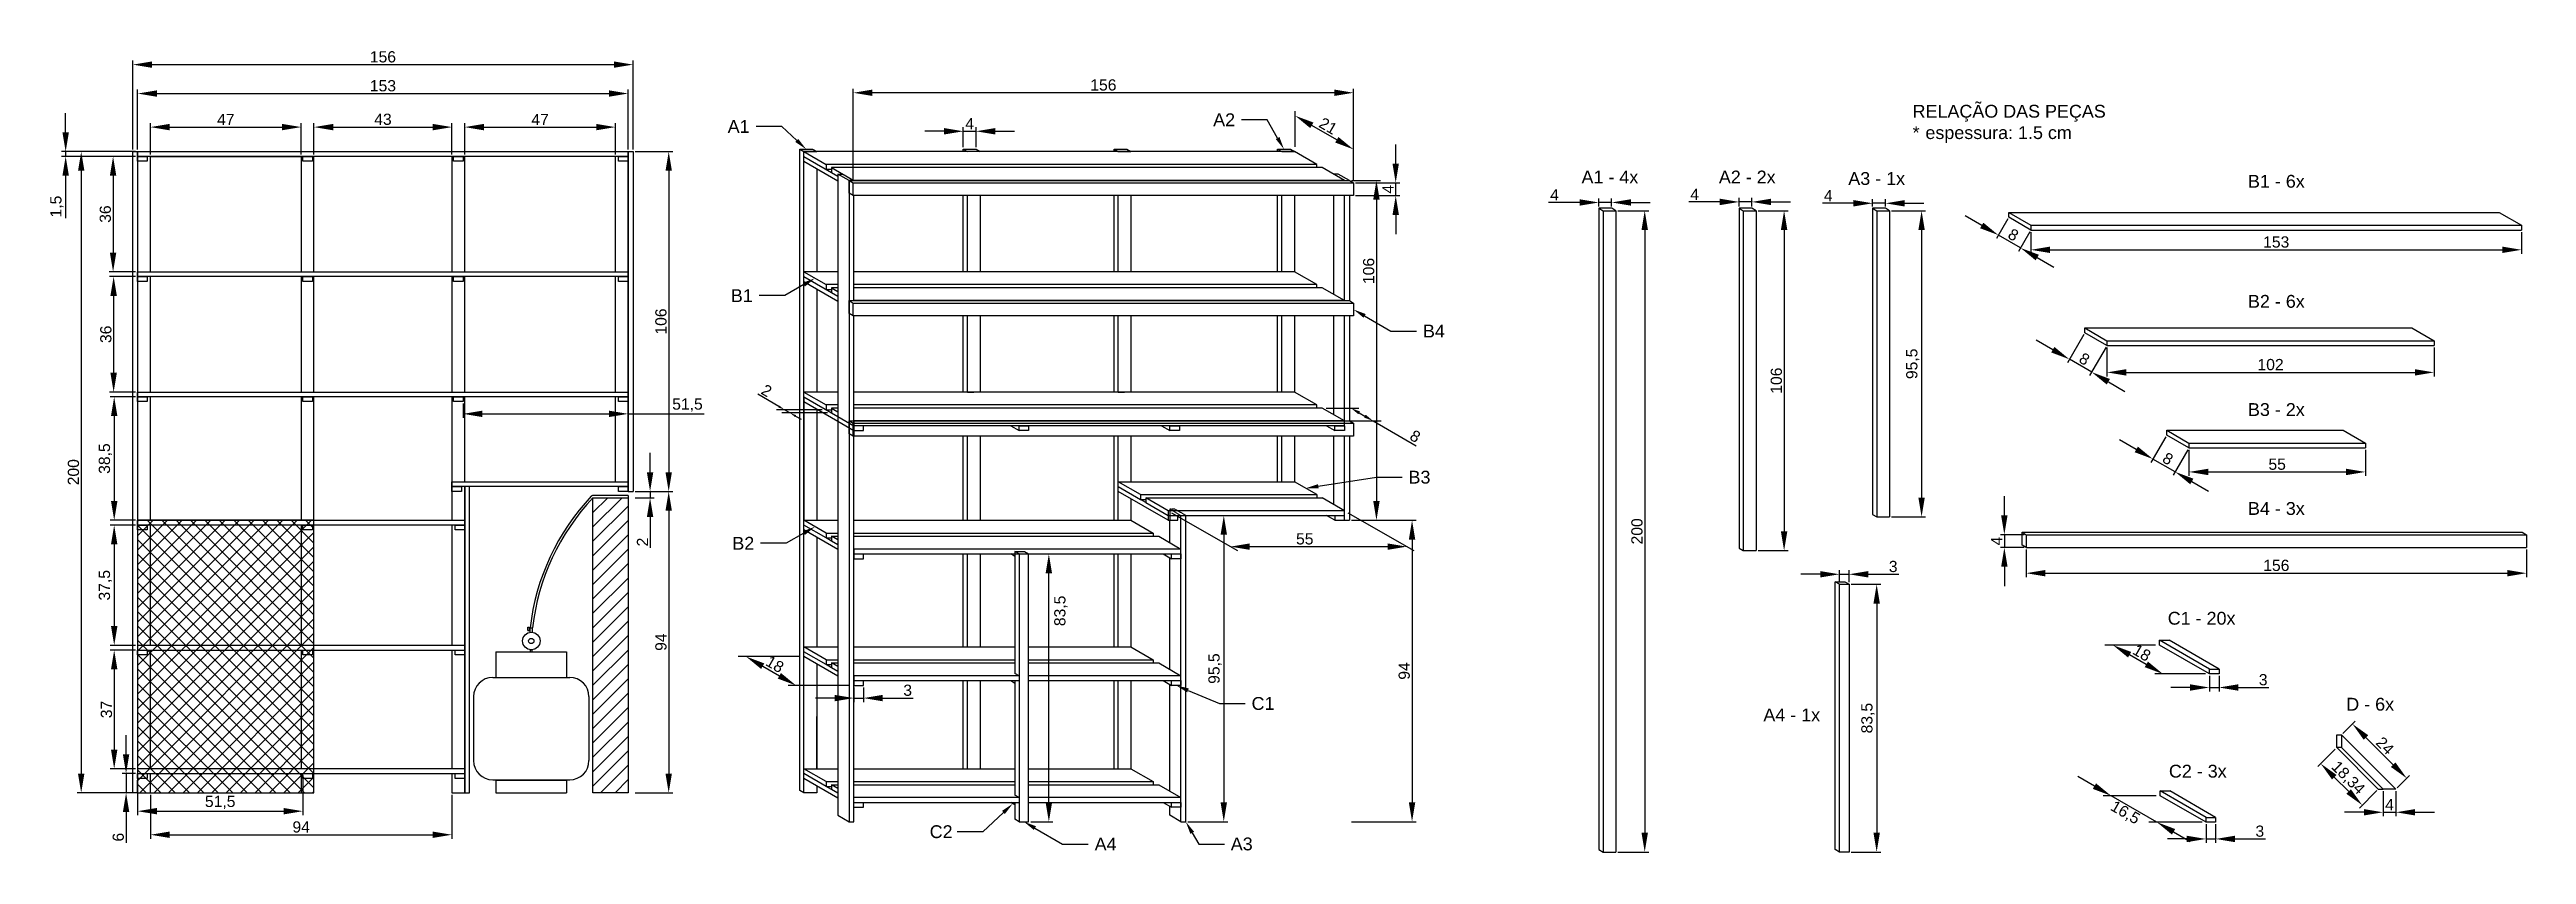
# Model space of a CAD drawing. Header units: millimetres. Extents: x 2070 to 2842, y 2043 to 2294.
import ezdxf
from ezdxf import colors
from ezdxf.entities.mleader import LeaderData, LeaderLine
from ezdxf.math import Vec2, Vec3

# ---------------------------------------------------------------- set-up
doc = ezdxf.new("R2010")
doc.units = ezdxf.units.MM
doc.linetypes.add('ACAD_ISO02W100', pattern=[15, 12, -3])
for name, color, linetype in [('anotações', 10, 'Continuous'), ('Obstáculos', 7, 'Continuous'), ('referencias', 252, 'Continuous')]:
    doc.layers.add(name, color=color, linetype=linetype)
doc.styles.get("Standard").update_dxf_attribs({"font": 'arial.ttf'})
doc.dimstyles.new('Copy of ISO-25', dxfattribs={"dimtxt": 3.5, "dimasz": 6, "dimexe": 1.25, "dimexo": 0.625, "dimtad": 1, "dimtxsty": 'Standard', "dimcen": 2.5, "dimclrd": 256, "dimclre": 256, "dimclrt": 253, "dimadec": 0, "dimazin": 0, "dimtfac": 1, "dimtmove": 0, "dimatfit": 3, "dimfxl": 1, "dimarcsym": 0})

msp = doc.modelspace()

# ---------------------------------------------------------------- texts
at = {"layer": 'anotações', "char_height": 4, "attachment_point": 1}
for s, width, heights, insert in [('\\pxt1,7,10,12,17;{\\C256;\\c0;RELAÇÃO DAS PEÇAS\\P*^Iespessura: 1.5 cm}', 70.76884, [16.068], (2650.93, 2276.786)), ('A1 - 4x', 25.49549, [7.699], (2547.687, 2256.275)), ('A2 - 2x', 35.24131, [0], (2590.515, 2256.275)), ('A3 - 1x', 33.89692, [0], (2630.882, 2255.815)), ('B1 - 6x', 41.69311, [0], (2755.513, 2254.948)), ('B2 - 6x', 49.11629, [0], (2755.513, 2217.5)), ('B3 - 2x', 36.04382, [0], (2755.513, 2183.748)), ('B4 - 3x', 24.26208, [0], (2755.513, 2152.902)), ('C1 - 20x', 57.74387, [0], (2730.493, 2118.661)), ('A4 - 1x', 17.13569, [11.842], (2604.394, 2088.509)), ('D - 6x', 46.7889, [0], (2786.165, 2091.85)), ('C2 - 3x', 26.76699, [0], (2730.852, 2070.974))]:
    msp.add_mtext_dynamic_manual_height_columns(s, width=width, gutter_width=12.5, heights=heights, dxfattribs=dict(at, insert=insert))

# ---------------------------------------------------------------- blocks, each defined once
blk = doc.blocks.new('*D2')
at = {"layer": 'Defpoints', "color": 0, "transparency": 16777216}
for p in [(2250.44, 2280.31), (2097.44, 2262.21), (2250.44, 2262.21)]:
    blk.add_point(p, dxfattribs=at)
at = {"layer": 'referencias', "lineweight": -2, "transparency": 16777216}
for p, q in [((2097.44, 2262.84), (2097.44, 2281.56)), ((2103.44, 2280.31), (2244.44, 2280.31)), ((2250.44, 2262.84), (2250.44, 2281.56))]:
    blk.add_line(p, q, dxfattribs=at)
at = {"layer": 'referencias', "transparency": 16777216}
for points in [[(2103.44, 2281.31), (2103.44, 2279.31), (2097.44, 2280.31)], [(2244.44, 2281.31), (2244.44, 2279.31), (2250.44, 2280.31)]]:
    blk.add_solid(points, dxfattribs=at)
at = {"layer": 'referencias', "color": 253, "transparency": 16777216, "insert": (2173.94, 2282.72), "char_height": 3.5, "attachment_point": 5}
blk.add_mtext('153', dxfattribs=at)
blk = doc.blocks.new('*D5')
at = {"layer": 'Defpoints', "color": 0, "transparency": 16777216}
for p in [(2246.44, 2269.84), (2199.44, 2260.71), (2246.44, 2260.71)]:
    blk.add_point(p, dxfattribs=at)
at = {"layer": 'referencias', "lineweight": -2, "transparency": 16777216}
for p, q in [((2199.44, 2261.34), (2199.44, 2271.09)), ((2246.44, 2261.34), (2246.44, 2271.09)), ((2205.44, 2269.84), (2240.44, 2269.84))]:
    blk.add_line(p, q, dxfattribs=at)
at = {"layer": 'referencias', "transparency": 16777216}
for points in [[(2205.44, 2270.84), (2205.44, 2268.84), (2199.44, 2269.84)], [(2240.44, 2270.84), (2240.44, 2268.84), (2246.44, 2269.84)]]:
    blk.add_solid(points, dxfattribs=at)
at = {"layer": 'referencias', "color": 253, "transparency": 16777216, "insert": (2222.94, 2272.22), "char_height": 3.5, "attachment_point": 5}
blk.add_mtext('47', dxfattribs=at)
blk = doc.blocks.new('*D6')
at = {"layer": 'Defpoints', "color": 0, "transparency": 16777216}
for p in [(2097.44, 2260.71), (2089.79, 2224.71), (2097.44, 2224.71)]:
    blk.add_point(p, dxfattribs=at)
at = {"layer": 'referencias', "lineweight": -2, "transparency": 16777216}
for p, q in [((2096.81, 2260.71), (2088.54, 2260.71)), ((2089.79, 2254.71), (2089.79, 2230.71)), ((2096.81, 2224.71), (2088.54, 2224.71))]:
    blk.add_line(p, q, dxfattribs=at)
at = {"layer": 'referencias', "transparency": 16777216}
for points in [[(2088.79, 2254.71), (2090.79, 2254.71), (2089.79, 2260.71)], [(2088.79, 2230.71), (2090.79, 2230.71), (2089.79, 2224.71)]]:
    blk.add_solid(points, dxfattribs=at)
at = {"layer": 'referencias', "color": 253, "transparency": 16777216, "insert": (2087.38, 2242.71), "char_height": 3.5, "attachment_point": 5, "rotation": 90}
blk.add_mtext('36', dxfattribs=at)
blk = doc.blocks.new('*D7')
at = {"layer": 'Defpoints', "color": 0, "transparency": 16777216}
for p in [(2097.44, 2223.21), (2089.96, 2187.21), (2097.44, 2187.21)]:
    blk.add_point(p, dxfattribs=at)
at = {"layer": 'referencias', "lineweight": -2, "transparency": 16777216}
for p, q in [((2096.81, 2223.21), (2088.71, 2223.21)), ((2089.96, 2217.21), (2089.96, 2193.21)), ((2096.81, 2187.21), (2088.71, 2187.21))]:
    blk.add_line(p, q, dxfattribs=at)
at = {"layer": 'referencias', "transparency": 16777216}
for points in [[(2088.96, 2217.21), (2090.96, 2217.21), (2089.96, 2223.21)], [(2088.96, 2193.21), (2090.96, 2193.21), (2089.96, 2187.21)]]:
    blk.add_solid(points, dxfattribs=at)
at = {"layer": 'referencias', "color": 253, "transparency": 16777216, "insert": (2087.55, 2205.21), "char_height": 3.5, "attachment_point": 5, "rotation": 90}
blk.add_mtext('36', dxfattribs=at)
blk = doc.blocks.new('*D8')
at = {"layer": 'Defpoints', "color": 0, "transparency": 16777216}
for p in [(2097.44, 2185.71), (2090.14, 2147.21), (2097.44, 2147.21)]:
    blk.add_point(p, dxfattribs=at)
at = {"layer": 'referencias', "lineweight": -2, "transparency": 16777216}
for p, q in [((2096.81, 2185.71), (2088.89, 2185.71)), ((2090.14, 2179.71), (2090.14, 2153.21)), ((2096.81, 2147.21), (2088.89, 2147.21))]:
    blk.add_line(p, q, dxfattribs=at)
at = {"layer": 'referencias', "transparency": 16777216}
for points in [[(2089.14, 2179.71), (2091.14, 2179.71), (2090.14, 2185.71)], [(2089.14, 2153.21), (2091.14, 2153.21), (2090.14, 2147.21)]]:
    blk.add_solid(points, dxfattribs=at)
at = {"layer": 'referencias', "color": 253, "transparency": 16777216, "insert": (2087.41, 2166.46), "char_height": 3.5, "attachment_point": 5, "rotation": 90}
blk.add_mtext('38,5', dxfattribs=at)
blk = doc.blocks.new('*D11')
at = {"layer": 'Defpoints', "color": 0, "transparency": 16777216}
for p in [(2097.44, 2068.21), (2093.84, 2062.21), (2097.44, 2062.21)]:
    blk.add_point(p, dxfattribs=at)
at = {"layer": 'referencias', "lineweight": -2, "transparency": 16777216}
for p, q in [((2093.84, 2074.21), (2093.84, 2080.21)), ((2096.81, 2068.21), (2092.59, 2068.21)), ((2093.84, 2068.21), (2093.84, 2062.21)), ((2096.81, 2062.21), (2092.59, 2062.21)), ((2093.84, 2056.21), (2093.84, 2046.6))]:
    blk.add_line(p, q, dxfattribs=at)
at = {"layer": 'referencias', "transparency": 16777216}
for points in [[(2092.84, 2074.21), (2094.84, 2074.21), (2093.84, 2068.21)], [(2092.84, 2056.21), (2094.84, 2056.21), (2093.84, 2062.21)]]:
    blk.add_solid(points, dxfattribs=at)
at = {"layer": 'referencias', "color": 253, "transparency": 16777216, "insert": (2091.42, 2048.38), "char_height": 3.5, "attachment_point": 5, "rotation": 90}
blk.add_mtext('6', dxfattribs=at)
blk = doc.blocks.new('*D12')
at = {"layer": 'Defpoints', "color": 0, "transparency": 16777216}
for p in [(2097.44, 2262.21), (2079.85, 2062.21), (2097.44, 2062.21)]:
    blk.add_point(p, dxfattribs=at)
at = {"layer": 'referencias', "lineweight": -2, "transparency": 16777216}
for p, q in [((2096.81, 2262.21), (2078.6, 2262.21)), ((2079.85, 2256.21), (2079.85, 2068.21)), ((2096.81, 2062.21), (2078.6, 2062.21))]:
    blk.add_line(p, q, dxfattribs=at)
at = {"layer": 'referencias', "transparency": 16777216}
for points in [[(2078.85, 2256.21), (2080.85, 2256.21), (2079.85, 2262.21)], [(2078.85, 2068.21), (2080.85, 2068.21), (2079.85, 2062.21)]]:
    blk.add_solid(points, dxfattribs=at)
at = {"layer": 'referencias', "color": 253, "transparency": 16777216, "insert": (2077.44, 2162.21), "char_height": 3.5, "attachment_point": 5, "rotation": 90}
blk.add_mtext('200', dxfattribs=at)
blk = doc.blocks.new('*D13')
at = {"layer": 'Defpoints', "color": 0, "transparency": 16777216}
for p in [(2075, 2260.71), (2097.44, 2262.21), (2097.44, 2260.71)]:
    blk.add_point(p, dxfattribs=at)
at = {"layer": 'referencias', "lineweight": -2, "transparency": 16777216}
for p, q in [((2075, 2268.21), (2075, 2274.21)), ((2096.81, 2262.21), (2073.75, 2262.21)), ((2096.81, 2260.71), (2073.75, 2260.71)), ((2075, 2262.21), (2075, 2260.71)), ((2075, 2254.71), (2075, 2241.4))]:
    blk.add_line(p, q, dxfattribs=at)
at = {"layer": 'referencias', "transparency": 16777216}
for points in [[(2074, 2268.21), (2076, 2268.21), (2075, 2262.21)], [(2074, 2254.71), (2076, 2254.71), (2075, 2260.71)]]:
    blk.add_solid(points, dxfattribs=at)
at = {"layer": 'referencias', "color": 253, "transparency": 16777216, "insert": (2072.27, 2245.06), "char_height": 3.5, "attachment_point": 5, "rotation": 90}
blk.add_mtext('1,5', dxfattribs=at)
blk = doc.blocks.new('*D21')
at = {"layer": 'Defpoints', "color": 0, "transparency": 16777216}
for p in [(2418.79, 2150.21), (2473.79, 2150.21), (2493.22, 2139)]:
    blk.add_point(p, dxfattribs=at)
at = {"layer": 'referencias', "lineweight": -2, "transparency": 16777216}
for p, q in [((2419.87, 2149.59), (2440.38, 2137.75)), ((2474.87, 2149.59), (2495.38, 2137.75)), ((2444.22, 2139), (2487.22, 2139))]:
    blk.add_line(p, q, dxfattribs=at)
at = {"layer": 'referencias', "transparency": 16777216}
for points in [[(2444.22, 2140), (2444.22, 2138), (2438.22, 2139)], [(2487.22, 2140), (2487.22, 2138), (2493.22, 2139)]]:
    blk.add_solid(points, dxfattribs=at)
at = {"layer": 'referencias', "color": 253, "transparency": 16777216, "insert": (2461.39, 2141.4), "char_height": 3.5, "attachment_point": 5}
blk.add_mtext('55', dxfattribs=at)
blk = doc.blocks.new('*D23')
at = {"layer": 'Defpoints', "color": 0, "transparency": 16777216}
for p in [(2476.59, 2252.46), (2476.59, 2248.46), (2489.75, 2252.46)]:
    blk.add_point(p, dxfattribs=at)
at = {"layer": 'referencias', "lineweight": -2, "transparency": 16777216}
for p, q in [((2489.75, 2258.46), (2489.75, 2264.46)), ((2477.22, 2252.46), (2491, 2252.46)), ((2477.22, 2248.46), (2491, 2248.46)), ((2489.75, 2248.46), (2489.75, 2252.46)), ((2489.75, 2242.46), (2489.75, 2236.46))]:
    blk.add_line(p, q, dxfattribs=at)
at = {"layer": 'referencias', "transparency": 16777216}
for points in [[(2488.75, 2258.46), (2490.75, 2258.46), (2489.75, 2252.46)], [(2488.75, 2242.46), (2490.75, 2242.46), (2489.75, 2248.46)]]:
    blk.add_solid(points, dxfattribs=at)
at = {"layer": 'referencias', "color": 253, "transparency": 16777216, "insert": (2487.37, 2250.46), "char_height": 3.5, "attachment_point": 5, "rotation": 90}
blk.add_mtext('4', dxfattribs=at)
blk = doc.blocks.new('*D24')
at = {"layer": 'Defpoints', "color": 0, "transparency": 16777216}
for p in [(2320.59, 2280.55), (2320.59, 2252.46), (2476.59, 2252.46)]:
    blk.add_point(p, dxfattribs=at)
at = {"layer": 'referencias', "lineweight": -2, "transparency": 16777216}
for p, q in [((2320.59, 2253.09), (2320.59, 2281.8)), ((2470.59, 2280.55), (2326.59, 2280.55)), ((2476.59, 2253.09), (2476.59, 2281.8))]:
    blk.add_line(p, q, dxfattribs=at)
at = {"layer": 'referencias', "transparency": 16777216}
for points in [[(2326.59, 2281.55), (2326.59, 2279.55), (2320.59, 2280.55)], [(2470.59, 2281.55), (2470.59, 2279.55), (2476.59, 2280.55)]]:
    blk.add_solid(points, dxfattribs=at)
at = {"layer": 'referencias', "color": 253, "transparency": 16777216, "insert": (2398.59, 2282.97), "char_height": 3.5, "attachment_point": 5}
blk.add_mtext('156', dxfattribs=at)
blk = doc.blocks.new('*D25')
at = {"layer": 'Defpoints', "color": 0, "transparency": 16777216}
for p in [(2475.29, 2253.21), (2475.29, 2147.21), (2483.74, 2147.21)]:
    blk.add_point(p, dxfattribs=at)
at = {"layer": 'referencias', "lineweight": -2, "transparency": 16777216}
for p, q in [((2475.92, 2253.21), (2484.99, 2253.21)), ((2483.74, 2247.21), (2483.74, 2153.21)), ((2475.92, 2147.21), (2484.99, 2147.21))]:
    blk.add_line(p, q, dxfattribs=at)
at = {"layer": 'referencias', "transparency": 16777216}
for points in [[(2482.74, 2247.21), (2484.74, 2247.21), (2483.74, 2253.21)], [(2482.74, 2153.21), (2484.74, 2153.21), (2483.74, 2147.21)]]:
    blk.add_solid(points, dxfattribs=at)
at = {"layer": 'referencias', "color": 253, "transparency": 16777216, "insert": (2481.33, 2224.97), "char_height": 3.5, "attachment_point": 5, "rotation": 90}
blk.add_mtext('106', dxfattribs=at)
blk = doc.blocks.new('*D26')
at = {"layer": 'Defpoints', "color": 0, "transparency": 16777216}
for p in [(2475.29, 2147.21), (2475.29, 2053.21), (2494.84, 2053.21)]:
    blk.add_point(p, dxfattribs=at)
at = {"layer": 'referencias', "lineweight": -2, "transparency": 16777216}
for p, q in [((2475.92, 2147.21), (2496.09, 2147.21)), ((2494.84, 2141.21), (2494.84, 2059.21)), ((2475.92, 2053.21), (2496.09, 2053.21))]:
    blk.add_line(p, q, dxfattribs=at)
at = {"layer": 'referencias', "transparency": 16777216}
for points in [[(2493.84, 2141.21), (2495.84, 2141.21), (2494.84, 2147.21)], [(2493.84, 2059.21), (2495.84, 2059.21), (2494.84, 2053.21)]]:
    blk.add_solid(points, dxfattribs=at)
at = {"layer": 'referencias', "color": 253, "transparency": 16777216, "insert": (2492.42, 2100.21), "char_height": 3.5, "attachment_point": 5, "rotation": 90}
blk.add_mtext('94', dxfattribs=at)
blk = doc.blocks.new('*D27')
at = {"layer": 'Defpoints', "color": 0, "transparency": 16777216}
for p in [(2424.29, 2148.71), (2424.29, 2053.21), (2436.14, 2053.21)]:
    blk.add_point(p, dxfattribs=at)
at = {"layer": 'referencias', "lineweight": -2, "transparency": 16777216}
for p, q in [((2424.92, 2148.71), (2437.39, 2148.71)), ((2436.14, 2142.71), (2436.14, 2059.21)), ((2424.92, 2053.21), (2437.39, 2053.21))]:
    blk.add_line(p, q, dxfattribs=at)
at = {"layer": 'referencias', "transparency": 16777216}
for points in [[(2435.14, 2142.71), (2437.14, 2142.71), (2436.14, 2148.71)], [(2435.14, 2059.21), (2437.14, 2059.21), (2436.14, 2053.21)]]:
    blk.add_solid(points, dxfattribs=at)
at = {"layer": 'referencias', "color": 253, "transparency": 16777216, "insert": (2433.41, 2100.96), "char_height": 3.5, "attachment_point": 5, "rotation": 90}
blk.add_mtext('95,5', dxfattribs=at)
blk = doc.blocks.new('*D28')
at = {"layer": 'Defpoints', "color": 0, "transparency": 16777216}
for p in [(2458.4, 2273.39), (2458.4, 2262.96), (2476.59, 2252.46)]:
    blk.add_point(p, dxfattribs=at)
at = {"layer": 'referencias', "lineweight": -2, "transparency": 16777216}
for p, q in [((2458.4, 2263.69), (2458.4, 2274.84)), ((2471.39, 2265.89), (2463.6, 2270.39)), ((2476.59, 2253.19), (2476.59, 2264.34))]:
    blk.add_line(p, q, dxfattribs=at)
at = {"layer": 'referencias', "transparency": 16777216}
for points in [[(2464.1, 2271.26), (2463.1, 2269.53), (2458.4, 2273.39)], [(2471.89, 2266.76), (2470.89, 2265.03), (2476.59, 2262.89)]]:
    blk.add_solid(points, dxfattribs=at)
at = {"layer": 'referencias', "color": 253, "transparency": 16777216, "insert": (2468.69, 2270.21), "char_height": 3.5, "attachment_point": 5, "rotation": 330}
blk.add_mtext('21', dxfattribs=at)
blk = doc.blocks.new('*D29')
at = {"layer": 'Defpoints', "color": 0, "transparency": 16777216}
for p in [(2466.86, 2182.21), (2473.79, 2178.21), (2482.7, 2178.21)]:
    blk.add_point(p, dxfattribs=at)
at = {"layer": 'referencias', "lineweight": -2, "transparency": 16777216}
for p, q in [((2468.11, 2182.21), (2478.28, 2182.21)), ((2475.04, 2178.21), (2485.2, 2178.21)), ((2478.37, 2180.71), (2480.11, 2179.71)), ((2482.7, 2178.21), (2496.18, 2170.44))]:
    blk.add_line(p, q, dxfattribs=at)
at = {"layer": 'referencias', "transparency": 16777216}
for points in [[(2478.62, 2181.15), (2478.12, 2180.28), (2475.78, 2182.21)], [(2480.36, 2180.15), (2479.86, 2179.28), (2482.7, 2178.21)]]:
    blk.add_solid(points, dxfattribs=at)
at = {"layer": 'referencias', "color": 253, "transparency": 16777216, "insert": (2495.84, 2173.41), "char_height": 3.5, "attachment_point": 5, "rotation": 330}
blk.add_mtext('8', dxfattribs=at)
blk = doc.blocks.new('*D31')
at = {"layer": 'Defpoints', "color": 0, "transparency": 16777216}
for p in [(2305.2, 2104.71), (2302.75, 2095.71), (2320.79, 2095.71)]:
    blk.add_point(p, dxfattribs=at)
at = {"layer": 'referencias', "lineweight": -2, "transparency": 16777216}
for p, q in [((2303.95, 2104.71), (2284.66, 2104.71)), ((2292.36, 2101.71), (2297.55, 2098.71)), ((2319.54, 2095.71), (2300.25, 2095.71))]:
    blk.add_line(p, q, dxfattribs=at)
at = {"layer": 'referencias', "transparency": 16777216}
for points in [[(2292.86, 2102.58), (2291.86, 2100.85), (2287.16, 2104.71)], [(2298.05, 2099.58), (2297.05, 2097.85), (2302.75, 2095.71)]]:
    blk.add_solid(points, dxfattribs=at)
at = {"layer": 'referencias', "color": 253, "transparency": 16777216, "insert": (2296.16, 2102.3), "char_height": 3.5, "attachment_point": 5, "rotation": 330}
blk.add_mtext('18', dxfattribs=at)
blk = doc.blocks.new('*D32')
at = {"layer": 'Defpoints', "color": 0, "transparency": 16777216}
for p in [(2320.79, 2095.71), (2323.79, 2095.71), (2323.79, 2091.76)]:
    blk.add_point(p, dxfattribs=at)
at = {"layer": 'referencias', "lineweight": -2, "transparency": 16777216}
for p, q in [((2320.79, 2095.09), (2320.79, 2090.51)), ((2323.79, 2095.09), (2323.79, 2090.51)), ((2314.79, 2091.76), (2308.79, 2091.76)), ((2320.79, 2091.76), (2323.79, 2091.76)), ((2329.79, 2091.76), (2339.33, 2091.76))]:
    blk.add_line(p, q, dxfattribs=at)
at = {"layer": 'referencias', "transparency": 16777216}
for points in [[(2314.79, 2092.76), (2314.79, 2090.76), (2320.79, 2091.76)], [(2329.79, 2092.76), (2329.79, 2090.76), (2323.79, 2091.76)]]:
    blk.add_solid(points, dxfattribs=at)
at = {"layer": 'referencias', "color": 253, "transparency": 16777216, "insert": (2337.56, 2094.18), "char_height": 3.5, "attachment_point": 5}
blk.add_mtext('3', dxfattribs=at)
blk = doc.blocks.new('*D33')
at = {"layer": 'Defpoints', "color": 0, "transparency": 16777216}
for p in [(2553.09, 2246.34), (2553.09, 2244.51), (2557.09, 2244.51)]:
    blk.add_point(p, dxfattribs=at)
at = {"layer": 'referencias', "lineweight": -2, "transparency": 16777216}
for p, q in [((2547.09, 2246.34), (2537.42, 2246.34)), ((2553.09, 2245.13), (2553.09, 2247.59)), ((2557.09, 2246.34), (2553.09, 2246.34)), ((2557.09, 2245.13), (2557.09, 2247.59)), ((2563.09, 2246.34), (2569.09, 2246.34))]:
    blk.add_line(p, q, dxfattribs=at)
at = {"layer": 'referencias', "transparency": 16777216}
for points in [[(2547.09, 2247.34), (2547.09, 2245.34), (2553.09, 2246.34)], [(2563.09, 2247.34), (2563.09, 2245.34), (2557.09, 2246.34)]]:
    blk.add_solid(points, dxfattribs=at)
at = {"layer": 'referencias', "color": 253, "transparency": 16777216, "insert": (2539.26, 2248.71), "char_height": 3.5, "attachment_point": 5}
blk.add_mtext('4', dxfattribs=at)
blk = doc.blocks.new('*D34')
at = {"layer": 'Defpoints', "color": 0, "transparency": 16777216}
for p in [(2602.11, 2243.76), (2602.11, 2137.76), (2610.86, 2137.76)]:
    blk.add_point(p, dxfattribs=at)
at = {"layer": 'referencias', "lineweight": -2, "transparency": 16777216}
for p, q in [((2602.74, 2243.76), (2612.11, 2243.76)), ((2610.86, 2237.76), (2610.86, 2143.76)), ((2602.74, 2137.76), (2612.11, 2137.76))]:
    blk.add_line(p, q, dxfattribs=at)
at = {"layer": 'referencias', "transparency": 16777216}
for points in [[(2609.86, 2237.76), (2611.86, 2237.76), (2610.86, 2243.76)], [(2609.86, 2143.76), (2611.86, 2143.76), (2610.86, 2137.76)]]:
    blk.add_solid(points, dxfattribs=at)
at = {"layer": 'referencias', "color": 253, "transparency": 16777216, "insert": (2608.45, 2190.76), "char_height": 3.5, "attachment_point": 5, "rotation": 90}
blk.add_mtext('106', dxfattribs=at)
blk = doc.blocks.new('*D35')
at = {"layer": 'Defpoints', "color": 0, "transparency": 16777216}
for p in [(2596.81, 2244.51), (2600.81, 2246.51), (2600.81, 2244.51)]:
    blk.add_point(p, dxfattribs=at)
at = {"layer": 'referencias', "lineweight": -2, "transparency": 16777216}
for p, q in [((2596.81, 2245.13), (2596.81, 2247.76)), ((2600.81, 2245.13), (2600.81, 2247.76)), ((2590.81, 2246.51), (2581.14, 2246.51)), ((2600.81, 2246.51), (2596.81, 2246.51)), ((2606.81, 2246.51), (2612.81, 2246.51))]:
    blk.add_line(p, q, dxfattribs=at)
at = {"layer": 'referencias', "transparency": 16777216}
for points in [[(2590.81, 2247.51), (2590.81, 2245.51), (2596.81, 2246.51)], [(2606.81, 2247.51), (2606.81, 2245.51), (2600.81, 2246.51)]]:
    blk.add_solid(points, dxfattribs=at)
at = {"layer": 'referencias', "color": 253, "transparency": 16777216, "insert": (2582.98, 2248.88), "char_height": 3.5, "attachment_point": 5}
blk.add_mtext('4', dxfattribs=at)
blk = doc.blocks.new('*D36')
at = {"layer": 'Defpoints', "color": 0, "transparency": 16777216}
for p in [(2643.77, 2243.76), (2643.77, 2148.26), (2653.73, 2148.26)]:
    blk.add_point(p, dxfattribs=at)
at = {"layer": 'referencias', "lineweight": -2, "transparency": 16777216}
for p, q in [((2644.39, 2243.76), (2654.98, 2243.76)), ((2653.73, 2237.76), (2653.73, 2154.26)), ((2644.39, 2148.26), (2654.98, 2148.26))]:
    blk.add_line(p, q, dxfattribs=at)
at = {"layer": 'referencias', "transparency": 16777216}
for points in [[(2652.73, 2237.76), (2654.73, 2237.76), (2653.73, 2243.76)], [(2652.73, 2154.26), (2654.73, 2154.26), (2653.73, 2148.26)]]:
    blk.add_solid(points, dxfattribs=at)
at = {"layer": 'referencias', "color": 253, "transparency": 16777216, "insert": (2651, 2196.01), "char_height": 3.5, "attachment_point": 5, "rotation": 90}
blk.add_mtext('95,5', dxfattribs=at)
blk = doc.blocks.new('*D37')
at = {"layer": 'Defpoints', "color": 0, "transparency": 16777216}
for p in [(2638.47, 2246.08), (2638.47, 2244.51), (2642.47, 2244.51)]:
    blk.add_point(p, dxfattribs=at)
at = {"layer": 'referencias', "lineweight": -2, "transparency": 16777216}
for p, q in [((2632.47, 2246.08), (2622.8, 2246.08)), ((2638.47, 2245.13), (2638.47, 2247.33)), ((2642.47, 2246.08), (2638.47, 2246.08)), ((2642.47, 2245.13), (2642.47, 2247.33)), ((2648.47, 2246.08), (2654.47, 2246.08))]:
    blk.add_line(p, q, dxfattribs=at)
at = {"layer": 'referencias', "transparency": 16777216}
for points in [[(2632.47, 2247.08), (2632.47, 2245.08), (2638.47, 2246.08)], [(2648.47, 2247.08), (2648.47, 2245.08), (2642.47, 2246.08)]]:
    blk.add_solid(points, dxfattribs=at)
at = {"layer": 'referencias', "color": 253, "transparency": 16777216, "insert": (2624.63, 2248.45), "char_height": 3.5, "attachment_point": 5}
blk.add_mtext('4', dxfattribs=at)
blk = doc.blocks.new('*D38')
at = {"layer": 'Defpoints', "color": 0, "transparency": 16777216}
for p in [(2558.39, 2243.76), (2558.39, 2043.76), (2567.4, 2043.76)]:
    blk.add_point(p, dxfattribs=at)
at = {"layer": 'referencias', "lineweight": -2, "transparency": 16777216}
for p, q in [((2559.02, 2243.76), (2568.65, 2243.76)), ((2567.4, 2237.76), (2567.4, 2049.76)), ((2559.02, 2043.76), (2568.65, 2043.76))]:
    blk.add_line(p, q, dxfattribs=at)
at = {"layer": 'referencias', "transparency": 16777216}
for points in [[(2566.4, 2237.76), (2568.4, 2237.76), (2567.4, 2243.76)], [(2566.4, 2049.76), (2568.4, 2049.76), (2567.4, 2043.76)]]:
    blk.add_solid(points, dxfattribs=at)
at = {"layer": 'referencias', "color": 253, "transparency": 16777216, "insert": (2564.99, 2143.76), "char_height": 3.5, "attachment_point": 5, "rotation": 90}
blk.add_mtext('200', dxfattribs=at)
blk = doc.blocks.new('*D39')
at = {"layer": 'Defpoints', "color": 0, "transparency": 16777216}
for p in [(2687.82, 2237.73), (2840.82, 2237.73), (2840.82, 2231.57)]:
    blk.add_point(p, dxfattribs=at)
at = {"layer": 'referencias', "lineweight": -2, "transparency": 16777216}
for p, q in [((2687.82, 2237.1), (2687.82, 2230.32)), ((2840.82, 2237.1), (2840.82, 2230.32)), ((2693.82, 2231.57), (2834.82, 2231.57))]:
    blk.add_line(p, q, dxfattribs=at)
at = {"layer": 'referencias', "transparency": 16777216}
for points in [[(2693.82, 2232.57), (2693.82, 2230.57), (2687.82, 2231.57)], [(2834.82, 2232.57), (2834.82, 2230.57), (2840.82, 2231.57)]]:
    blk.add_solid(points, dxfattribs=at)
at = {"layer": 'referencias', "color": 253, "transparency": 16777216, "insert": (2764.32, 2233.99), "char_height": 3.5, "attachment_point": 5}
blk.add_mtext('153', dxfattribs=at)
blk = doc.blocks.new('*D40')
at = {"layer": 'Defpoints', "color": 0, "transparency": 16777216}
for p in [(2680.89, 2241.73), (2677.68, 2236.16), (2687.82, 2237.73)]:
    blk.add_point(p, dxfattribs=at)
at = {"layer": 'referencias', "lineweight": -2, "transparency": 16777216}
for p, q in [((2672.48, 2239.16), (2667.28, 2242.16)), ((2680.58, 2241.19), (2677.05, 2235.08)), ((2684.6, 2232.16), (2677.68, 2236.16)), ((2687.51, 2237.19), (2683.98, 2231.08)), ((2689.8, 2229.16), (2695, 2226.16))]:
    blk.add_line(p, q, dxfattribs=at)
at = {"layer": 'referencias', "transparency": 16777216}
for points in [[(2672.98, 2240.03), (2671.98, 2238.29), (2677.68, 2236.16)], [(2690.3, 2230.03), (2689.3, 2228.29), (2684.6, 2232.16)]]:
    blk.add_solid(points, dxfattribs=at)
at = {"layer": 'referencias', "color": 253, "transparency": 16777216, "insert": (2682.35, 2236.25), "char_height": 3.5, "attachment_point": 5, "rotation": 330}
blk.add_mtext('8', dxfattribs=at)
blk = doc.blocks.new('*D41')
at = {"layer": 'Defpoints', "color": 0, "transparency": 16777216}
for p in [(2704.62, 2205.7), (2711.55, 2201.7), (2699.84, 2197.42)]:
    blk.add_point(p, dxfattribs=at)
at = {"layer": 'referencias', "lineweight": -2, "transparency": 16777216}
for p, q in [((2694.64, 2200.42), (2689.45, 2203.42)), ((2704.31, 2205.16), (2699.22, 2196.34)), ((2706.77, 2193.42), (2699.84, 2197.42)), ((2711.24, 2201.16), (2706.14, 2192.34)), ((2711.97, 2190.42), (2717.16, 2187.42))]:
    blk.add_line(p, q, dxfattribs=at)
at = {"layer": 'referencias', "transparency": 16777216}
for points in [[(2695.14, 2201.29), (2694.14, 2199.56), (2699.84, 2197.42)], [(2712.47, 2191.29), (2711.47, 2189.56), (2706.77, 2193.42)]]:
    blk.add_solid(points, dxfattribs=at)
at = {"layer": 'referencias', "color": 253, "transparency": 16777216, "insert": (2704.51, 2197.51), "char_height": 3.5, "attachment_point": 5, "rotation": 330}
blk.add_mtext('8', dxfattribs=at)
blk = doc.blocks.new('*D42')
at = {"layer": 'Defpoints', "color": 0, "transparency": 16777216}
for p in [(2711.55, 2201.7), (2813.55, 2201.7), (2813.55, 2193.34)]:
    blk.add_point(p, dxfattribs=at)
at = {"layer": 'referencias', "lineweight": -2, "transparency": 16777216}
for p, q in [((2711.55, 2201.08), (2711.55, 2192.09)), ((2813.55, 2201.08), (2813.55, 2192.09)), ((2717.55, 2193.34), (2807.55, 2193.34))]:
    blk.add_line(p, q, dxfattribs=at)
at = {"layer": 'referencias', "transparency": 16777216}
for points in [[(2717.55, 2194.34), (2717.55, 2192.34), (2711.55, 2193.34)], [(2807.55, 2194.34), (2807.55, 2192.34), (2813.55, 2193.34)]]:
    blk.add_solid(points, dxfattribs=at)
at = {"layer": 'referencias', "color": 253, "transparency": 16777216, "insert": (2762.55, 2195.76), "char_height": 3.5, "attachment_point": 5}
blk.add_mtext('102', dxfattribs=at)
blk = doc.blocks.new('*D43')
at = {"layer": 'Defpoints', "color": 0, "transparency": 16777216}
for p in [(2730.18, 2173.78), (2725.87, 2166.32), (2737.11, 2169.78)]:
    blk.add_point(p, dxfattribs=at)
at = {"layer": 'referencias', "lineweight": -2, "transparency": 16777216}
for p, q in [((2720.68, 2169.32), (2715.48, 2172.32)), ((2729.87, 2173.24), (2725.25, 2165.24)), ((2732.8, 2162.32), (2725.87, 2166.32)), ((2736.79, 2169.24), (2732.18, 2161.24)), ((2738, 2159.32), (2743.19, 2156.32))]:
    blk.add_line(p, q, dxfattribs=at)
at = {"layer": 'referencias', "transparency": 16777216}
for points in [[(2721.18, 2170.18), (2720.18, 2168.45), (2725.87, 2166.32)], [(2738.5, 2160.18), (2737.5, 2158.45), (2732.8, 2162.32)]]:
    blk.add_solid(points, dxfattribs=at)
at = {"layer": 'referencias', "color": 253, "transparency": 16777216, "insert": (2730.54, 2166.41), "char_height": 3.5, "attachment_point": 5, "rotation": 330}
blk.add_mtext('8', dxfattribs=at)
blk = doc.blocks.new('*D44')
at = {"layer": 'Defpoints', "color": 0, "transparency": 16777216}
for p in [(2737.11, 2169.78), (2792.11, 2169.78), (2792.11, 2162.29)]:
    blk.add_point(p, dxfattribs=at)
at = {"layer": 'referencias', "lineweight": -2, "transparency": 16777216}
for p, q in [((2737.11, 2169.15), (2737.11, 2161.04)), ((2792.11, 2169.15), (2792.11, 2161.04)), ((2743.11, 2162.29), (2786.11, 2162.29))]:
    blk.add_line(p, q, dxfattribs=at)
at = {"layer": 'referencias', "transparency": 16777216}
for points in [[(2743.11, 2163.29), (2743.11, 2161.29), (2737.11, 2162.29)], [(2786.11, 2163.29), (2786.11, 2161.29), (2792.11, 2162.29)]]:
    blk.add_solid(points, dxfattribs=at)
at = {"layer": 'referencias', "color": 253, "transparency": 16777216, "insert": (2764.61, 2164.69), "char_height": 3.5, "attachment_point": 5}
blk.add_mtext('55', dxfattribs=at)
blk = doc.blocks.new('*D45')
at = {"layer": 'Defpoints', "color": 0, "transparency": 16777216}
for p in [(2686.35, 2142.72), (2679.54, 2138.72), (2686.35, 2138.72)]:
    blk.add_point(p, dxfattribs=at)
at = {"layer": 'referencias', "lineweight": -2, "transparency": 16777216}
for p, q in [((2679.54, 2148.72), (2679.54, 2154.72)), ((2685.73, 2142.72), (2678.29, 2142.72)), ((2679.54, 2142.72), (2679.54, 2138.72)), ((2685.73, 2138.72), (2678.29, 2138.72)), ((2679.54, 2132.72), (2679.54, 2126.72))]:
    blk.add_line(p, q, dxfattribs=at)
at = {"layer": 'referencias', "transparency": 16777216}
for points in [[(2678.54, 2148.72), (2680.54, 2148.72), (2679.54, 2142.72)], [(2678.54, 2132.72), (2680.54, 2132.72), (2679.54, 2138.72)]]:
    blk.add_solid(points, dxfattribs=at)
at = {"layer": 'referencias', "color": 253, "transparency": 16777216, "insert": (2677.17, 2140.72), "char_height": 3.5, "attachment_point": 5, "rotation": 90}
blk.add_mtext('4', dxfattribs=at)
blk = doc.blocks.new('*D46')
at = {"layer": 'Defpoints', "color": 0, "transparency": 16777216}
for p in [(2686.35, 2138.72), (2842.35, 2138.72), (2842.35, 2130.72)]:
    blk.add_point(p, dxfattribs=at)
at = {"layer": 'referencias', "lineweight": -2, "transparency": 16777216}
for p, q in [((2686.35, 2138.09), (2686.35, 2129.47)), ((2842.35, 2138.09), (2842.35, 2129.47)), ((2692.35, 2130.72), (2836.35, 2130.72))]:
    blk.add_line(p, q, dxfattribs=at)
at = {"layer": 'referencias', "transparency": 16777216}
for points in [[(2692.35, 2131.72), (2692.35, 2129.72), (2686.35, 2130.72)], [(2836.35, 2131.72), (2836.35, 2129.72), (2842.35, 2130.72)]]:
    blk.add_solid(points, dxfattribs=at)
at = {"layer": 'referencias', "color": 253, "transparency": 16777216, "insert": (2764.35, 2133.13), "char_height": 3.5, "attachment_point": 5}
blk.add_mtext('156', dxfattribs=at)
blk = doc.blocks.new('*D47')
at = {"layer": 'Defpoints', "color": 0, "transparency": 16777216}
for p in [(2713.41, 2108.28), (2727.9, 2108.28), (2743.48, 2099.28)]:
    blk.add_point(p, dxfattribs=at)
at = {"layer": 'referencias', "lineweight": -2, "transparency": 16777216}
for p, q in [((2726.65, 2108.28), (2710.91, 2108.28)), ((2723.81, 2102.28), (2718.61, 2105.28)), ((2742.23, 2099.28), (2726.5, 2099.28))]:
    blk.add_line(p, q, dxfattribs=at)
at = {"layer": 'referencias', "transparency": 16777216}
for points in [[(2719.11, 2106.15), (2718.11, 2104.42), (2713.41, 2108.28)], [(2724.31, 2103.15), (2723.31, 2101.42), (2729, 2099.28)]]:
    blk.add_solid(points, dxfattribs=at)
at = {"layer": 'referencias', "color": 253, "transparency": 16777216, "insert": (2722.41, 2105.87), "char_height": 3.5, "attachment_point": 5, "rotation": 330}
blk.add_mtext('18', dxfattribs=at)
blk = doc.blocks.new('*D48')
at = {"layer": 'Defpoints', "color": 0, "transparency": 16777216}
for p in [(2743.48, 2099.28), (2746.48, 2099.28), (2746.48, 2095.06)]:
    blk.add_point(p, dxfattribs=at)
at = {"layer": 'referencias', "lineweight": -2, "transparency": 16777216}
for p, q in [((2737.48, 2095.06), (2731.48, 2095.06)), ((2743.48, 2098.66), (2743.48, 2093.81)), ((2743.48, 2095.06), (2746.48, 2095.06)), ((2746.48, 2098.66), (2746.48, 2093.81)), ((2752.48, 2095.06), (2762.03, 2095.06))]:
    blk.add_line(p, q, dxfattribs=at)
at = {"layer": 'referencias', "transparency": 16777216}
for points in [[(2737.48, 2096.06), (2737.48, 2094.06), (2743.48, 2095.06)], [(2752.48, 2096.06), (2752.48, 2094.06), (2746.48, 2095.06)]]:
    blk.add_solid(points, dxfattribs=at)
at = {"layer": 'referencias', "color": 253, "transparency": 16777216, "insert": (2760.26, 2097.48), "char_height": 3.5, "attachment_point": 5}
blk.add_mtext('3', dxfattribs=at)
blk = doc.blocks.new('*D49')
at = {"layer": 'Defpoints', "color": 0, "transparency": 16777216}
for p in [(2251.94, 2289.33), (2095.94, 2262.21), (2251.94, 2262.21)]:
    blk.add_point(p, dxfattribs=at)
at = {"layer": 'referencias', "lineweight": -2, "transparency": 16777216}
for p, q in [((2095.94, 2262.84), (2095.94, 2290.58)), ((2101.94, 2289.33), (2245.94, 2289.33)), ((2251.94, 2262.84), (2251.94, 2290.58))]:
    blk.add_line(p, q, dxfattribs=at)
at = {"layer": 'referencias', "transparency": 16777216}
for points in [[(2101.94, 2290.33), (2101.94, 2288.33), (2095.94, 2289.33)], [(2245.94, 2290.33), (2245.94, 2288.33), (2251.94, 2289.33)]]:
    blk.add_solid(points, dxfattribs=at)
at = {"layer": 'referencias', "color": 253, "transparency": 16777216, "insert": (2173.94, 2291.74), "char_height": 3.5, "attachment_point": 5}
blk.add_mtext('156', dxfattribs=at)
blk = doc.blocks.new('*D50')
at = {"layer": 'Defpoints', "color": 0, "transparency": 16777216}
for p in [(2784.67, 2080.31), (2801.64, 2063.34), (2805.04, 2066.74)]:
    blk.add_point(p, dxfattribs=at)
at = {"layer": 'referencias', "lineweight": -2, "transparency": 16777216}
for p, q in [((2785.11, 2080.75), (2788.95, 2084.59)), ((2792.31, 2079.47), (2800.8, 2070.98)), ((2802.08, 2063.78), (2805.92, 2067.62))]:
    blk.add_line(p, q, dxfattribs=at)
at = {"layer": 'referencias', "transparency": 16777216}
for points in [[(2793.02, 2080.17), (2791.6, 2078.76), (2788.07, 2083.71)], [(2801.5, 2071.69), (2800.09, 2070.27), (2805.04, 2066.74)]]:
    blk.add_solid(points, dxfattribs=at)
at = {"layer": 'referencias', "color": 253, "transparency": 16777216, "insert": (2798.24, 2076.91), "char_height": 3.5, "attachment_point": 5, "rotation": 315}
blk.add_mtext('24', dxfattribs=at)
blk = doc.blocks.new('*D51')
at = {"layer": 'Defpoints', "color": 0, "transparency": 16777216}
for p in [(2783.17, 2076.31), (2796.14, 2063.34), (2791.16, 2058.36)]:
    blk.add_point(p, dxfattribs=at)
at = {"layer": 'referencias', "lineweight": -2, "transparency": 16777216}
for p, q in [((2782.73, 2075.87), (2777.31, 2070.45)), ((2782.43, 2067.09), (2786.92, 2062.6)), ((2795.7, 2062.9), (2790.28, 2057.48))]:
    blk.add_line(p, q, dxfattribs=at)
at = {"layer": 'referencias', "transparency": 16777216}
for points in [[(2783.14, 2067.79), (2781.72, 2066.38), (2778.19, 2071.33)], [(2787.62, 2063.31), (2786.21, 2061.89), (2791.16, 2058.36)]]:
    blk.add_solid(points, dxfattribs=at)
at = {"layer": 'referencias', "color": 253, "transparency": 16777216, "insert": (2786.6, 2066.77), "char_height": 3.5, "attachment_point": 5, "rotation": 315}
blk.add_mtext('18,34', dxfattribs=at)
blk = doc.blocks.new('*D52')
at = {"layer": 'Defpoints', "color": 0, "transparency": 16777216}
for p in [(2797.64, 2063.34), (2801.64, 2063.34), (2801.64, 2056.15)]:
    blk.add_point(p, dxfattribs=at)
at = {"layer": 'referencias', "lineweight": -2, "transparency": 16777216}
for p, q in [((2797.64, 2062.71), (2797.64, 2054.9)), ((2801.64, 2062.71), (2801.64, 2054.9)), ((2791.64, 2056.15), (2785.64, 2056.15)), ((2797.64, 2056.15), (2801.64, 2056.15)), ((2807.64, 2056.15), (2813.64, 2056.15))]:
    blk.add_line(p, q, dxfattribs=at)
at = {"layer": 'referencias', "transparency": 16777216}
for points in [[(2791.64, 2057.15), (2791.64, 2055.15), (2797.64, 2056.15)], [(2807.64, 2057.15), (2807.64, 2055.15), (2801.64, 2056.15)]]:
    blk.add_solid(points, dxfattribs=at)
at = {"layer": 'referencias', "color": 253, "transparency": 16777216, "insert": (2799.64, 2058.52), "char_height": 3.5, "attachment_point": 5}
blk.add_mtext('4', dxfattribs=at)
blk = doc.blocks.new('*D53')
at = {"layer": 'Defpoints', "color": 0, "transparency": 16777216}
for p in [(2097.44, 2145.71), (2090.14, 2108.21), (2097.44, 2108.21)]:
    blk.add_point(p, dxfattribs=at)
at = {"layer": 'referencias', "lineweight": -2, "transparency": 16777216}
for p, q in [((2096.81, 2145.71), (2088.89, 2145.71)), ((2090.14, 2139.71), (2090.14, 2114.21)), ((2096.81, 2108.21), (2088.89, 2108.21))]:
    blk.add_line(p, q, dxfattribs=at)
at = {"layer": 'referencias', "transparency": 16777216}
for points in [[(2089.14, 2139.71), (2091.14, 2139.71), (2090.14, 2145.71)], [(2089.14, 2114.21), (2091.14, 2114.21), (2090.14, 2108.21)]]:
    blk.add_solid(points, dxfattribs=at)
at = {"layer": 'referencias', "color": 253, "transparency": 16777216, "insert": (2087.41, 2126.96), "char_height": 3.5, "attachment_point": 5, "rotation": 90}
blk.add_mtext('37,5', dxfattribs=at)
blk = doc.blocks.new('*D54')
at = {"layer": 'Defpoints', "color": 0, "transparency": 16777216}
for p in [(2097.44, 2106.71), (2090.14, 2069.71), (2097.44, 2069.71)]:
    blk.add_point(p, dxfattribs=at)
at = {"layer": 'referencias', "lineweight": -2, "transparency": 16777216}
for p, q in [((2096.81, 2106.71), (2088.89, 2106.71)), ((2090.14, 2100.71), (2090.14, 2075.71)), ((2096.81, 2069.71), (2088.89, 2069.71))]:
    blk.add_line(p, q, dxfattribs=at)
at = {"layer": 'referencias', "transparency": 16777216}
for points in [[(2089.14, 2100.71), (2091.14, 2100.71), (2090.14, 2106.71)], [(2089.14, 2075.71), (2091.14, 2075.71), (2090.14, 2069.71)]]:
    blk.add_solid(points, dxfattribs=at)
at = {"layer": 'referencias', "color": 253, "transparency": 16777216, "insert": (2087.73, 2088.21), "char_height": 3.5, "attachment_point": 5, "rotation": 90}
blk.add_mtext('37', dxfattribs=at)
blk = doc.blocks.new('*D55')
at = {"layer": 'Defpoints', "color": 0, "transparency": 16777216}
for p in [(2148.44, 2269.84), (2101.44, 2260.71), (2148.44, 2260.71)]:
    blk.add_point(p, dxfattribs=at)
at = {"layer": 'referencias', "lineweight": -2, "transparency": 16777216}
for p, q in [((2101.44, 2261.34), (2101.44, 2271.09)), ((2148.44, 2261.34), (2148.44, 2271.09)), ((2107.44, 2269.84), (2142.44, 2269.84))]:
    blk.add_line(p, q, dxfattribs=at)
at = {"layer": 'referencias', "transparency": 16777216}
for points in [[(2107.44, 2270.84), (2107.44, 2268.84), (2101.44, 2269.84)], [(2142.44, 2270.84), (2142.44, 2268.84), (2148.44, 2269.84)]]:
    blk.add_solid(points, dxfattribs=at)
at = {"layer": 'referencias', "color": 253, "transparency": 16777216, "insert": (2124.94, 2272.22), "char_height": 3.5, "attachment_point": 5}
blk.add_mtext('47', dxfattribs=at)
blk = doc.blocks.new('*D56')
at = {"layer": 'Defpoints', "color": 0, "transparency": 16777216}
for p in [(2195.44, 2269.84), (2152.44, 2260.71), (2195.44, 2260.71)]:
    blk.add_point(p, dxfattribs=at)
at = {"layer": 'referencias', "lineweight": -2, "transparency": 16777216}
for p, q in [((2152.44, 2261.34), (2152.44, 2271.09)), ((2195.44, 2261.34), (2195.44, 2271.09)), ((2158.44, 2269.84), (2189.44, 2269.84))]:
    blk.add_line(p, q, dxfattribs=at)
at = {"layer": 'referencias', "transparency": 16777216}
for points in [[(2158.44, 2270.84), (2158.44, 2268.84), (2152.44, 2269.84)], [(2189.44, 2270.84), (2189.44, 2268.84), (2195.44, 2269.84)]]:
    blk.add_solid(points, dxfattribs=at)
at = {"layer": 'referencias', "color": 253, "transparency": 16777216, "insert": (2173.94, 2272.26), "char_height": 3.5, "attachment_point": 5}
blk.add_mtext('43', dxfattribs=at)
blk = doc.blocks.new('*D59')
at = {"layer": 'Defpoints', "color": 0, "transparency": 16777216}
for p in [(2251.94, 2262.21), (2251.94, 2156.21), (2263.05, 2156.21)]:
    blk.add_point(p, dxfattribs=at)
at = {"layer": 'referencias', "lineweight": -2, "transparency": 16777216}
for p, q in [((2252.56, 2262.21), (2264.3, 2262.21)), ((2263.05, 2256.21), (2263.05, 2162.21)), ((2252.56, 2156.21), (2264.3, 2156.21))]:
    blk.add_line(p, q, dxfattribs=at)
at = {"layer": 'referencias', "transparency": 16777216}
for points in [[(2262.05, 2256.21), (2264.05, 2256.21), (2263.05, 2262.21)], [(2262.05, 2162.21), (2264.05, 2162.21), (2263.05, 2156.21)]]:
    blk.add_solid(points, dxfattribs=at)
at = {"layer": 'referencias', "color": 253, "transparency": 16777216, "insert": (2260.64, 2209.21), "char_height": 3.5, "attachment_point": 5, "rotation": 90}
blk.add_mtext('106', dxfattribs=at)
blk = doc.blocks.new('*D60')
at = {"layer": 'Defpoints', "color": 0, "transparency": 16777216}
for p in [(2251.94, 2156.21), (2251.94, 2062.21), (2263.05, 2062.21)]:
    blk.add_point(p, dxfattribs=at)
at = {"layer": 'referencias', "lineweight": -2, "transparency": 16777216}
for p, q in [((2252.56, 2156.21), (2264.3, 2156.21)), ((2263.05, 2150.21), (2263.05, 2068.21)), ((2252.56, 2062.21), (2264.3, 2062.21))]:
    blk.add_line(p, q, dxfattribs=at)
at = {"layer": 'referencias', "transparency": 16777216}
for points in [[(2262.05, 2150.21), (2264.05, 2150.21), (2263.05, 2156.21)], [(2262.05, 2068.21), (2264.05, 2068.21), (2263.05, 2062.21)]]:
    blk.add_solid(points, dxfattribs=at)
at = {"layer": 'referencias', "color": 253, "transparency": 16777216, "insert": (2260.64, 2109.21), "char_height": 3.5, "attachment_point": 5, "rotation": 90}
blk.add_mtext('94', dxfattribs=at)
blk = doc.blocks.new('*D62')
at = {"layer": 'Defpoints', "color": 0, "transparency": 16777216}
for p in [(2101.44, 2062.21), (2195.44, 2062.21), (2195.44, 2049.14)]:
    blk.add_point(p, dxfattribs=at)
at = {"layer": 'referencias', "lineweight": -2, "transparency": 16777216}
for p, q in [((2101.44, 2061.59), (2101.44, 2047.89)), ((2195.44, 2061.59), (2195.44, 2047.89)), ((2107.44, 2049.14), (2189.44, 2049.14))]:
    blk.add_line(p, q, dxfattribs=at)
at = {"layer": 'referencias', "transparency": 16777216}
for points in [[(2107.44, 2050.14), (2107.44, 2048.14), (2101.44, 2049.14)], [(2189.44, 2050.14), (2189.44, 2048.14), (2195.44, 2049.14)]]:
    blk.add_solid(points, dxfattribs=at)
at = {"layer": 'referencias', "color": 253, "transparency": 16777216, "insert": (2148.44, 2051.55), "char_height": 3.5, "attachment_point": 5}
blk.add_mtext('94', dxfattribs=at)
blk = doc.blocks.new('*D63')
at = {"layer": 'Defpoints', "color": 0, "transparency": 16777216}
for p in [(2358.9, 2268.54), (2354.9, 2262.96), (2358.9, 2262.96)]:
    blk.add_point(p, dxfattribs=at)
at = {"layer": 'referencias', "lineweight": -2, "transparency": 16777216}
for p, q in [((2348.9, 2268.54), (2342.9, 2268.54)), ((2354.9, 2263.59), (2354.9, 2269.79)), ((2354.9, 2268.54), (2358.9, 2268.54)), ((2358.9, 2263.59), (2358.9, 2269.79)), ((2364.9, 2268.54), (2370.9, 2268.54))]:
    blk.add_line(p, q, dxfattribs=at)
at = {"layer": 'referencias', "transparency": 16777216}
for points in [[(2348.9, 2269.54), (2348.9, 2267.54), (2354.9, 2268.54)], [(2364.9, 2269.54), (2364.9, 2267.54), (2358.9, 2268.54)]]:
    blk.add_solid(points, dxfattribs=at)
at = {"layer": 'referencias', "color": 253, "transparency": 16777216, "insert": (2356.9, 2270.92), "char_height": 3.5, "attachment_point": 5}
blk.add_mtext('4', dxfattribs=at)
blk = doc.blocks.new('*D66')
at = {"layer": 'Defpoints', "color": 0, "transparency": 16777216}
for p in [(2097.44, 2068.21), (2148.94, 2068.21), (2148.94, 2056.49)]:
    blk.add_point(p, dxfattribs=at)
at = {"layer": 'referencias', "lineweight": -2, "transparency": 16777216}
for p, q in [((2097.44, 2067.59), (2097.44, 2055.24)), ((2148.94, 2067.59), (2148.94, 2055.24)), ((2103.44, 2056.49), (2142.94, 2056.49))]:
    blk.add_line(p, q, dxfattribs=at)
at = {"layer": 'referencias', "transparency": 16777216}
for points in [[(2103.44, 2057.49), (2103.44, 2055.49), (2097.44, 2056.49)], [(2142.94, 2057.49), (2142.94, 2055.49), (2148.94, 2056.49)]]:
    blk.add_solid(points, dxfattribs=at)
at = {"layer": 'referencias', "color": 253, "transparency": 16777216, "insert": (2123.19, 2059.22), "char_height": 3.5, "attachment_point": 5}
blk.add_mtext('51,5', dxfattribs=at)
blk = doc.blocks.new('*D67')
at = {"layer": 'Defpoints', "color": 0, "transparency": 16777216}
for p in [(2198.94, 2184.21), (2198.94, 2180.41), (2250.44, 2184.21)]:
    blk.add_point(p, dxfattribs=at)
at = {"layer": 'referencias', "lineweight": -2, "transparency": 16777216}
for p, q in [((2198.94, 2183.59), (2198.94, 2179.16)), ((2204.94, 2180.41), (2244.44, 2180.41)), ((2250.44, 2183.59), (2250.44, 2179.16)), ((2250.44, 2180.41), (2274.08, 2180.41))]:
    blk.add_line(p, q, dxfattribs=at)
at = {"layer": 'referencias', "transparency": 16777216}
for points in [[(2204.94, 2181.41), (2204.94, 2179.41), (2198.94, 2180.41)], [(2244.44, 2181.41), (2244.44, 2179.41), (2250.44, 2180.41)]]:
    blk.add_solid(points, dxfattribs=at)
at = {"layer": 'referencias', "color": 253, "transparency": 16777216, "insert": (2268.9, 2183.14), "char_height": 3.5, "attachment_point": 5}
blk.add_mtext('51,5', dxfattribs=at)
blk = doc.blocks.new('*D69')
at = {"layer": 'Defpoints', "color": 0, "transparency": 16777216}
for p in [(2251.94, 2156.21), (2251.94, 2154.21), (2257.24, 2154.21)]:
    blk.add_point(p, dxfattribs=at)
at = {"layer": 'referencias', "lineweight": -2, "transparency": 16777216}
for p, q in [((2257.24, 2162.21), (2257.24, 2168.21)), ((2252.56, 2156.21), (2258.49, 2156.21)), ((2257.24, 2156.21), (2257.24, 2154.21)), ((2252.56, 2154.21), (2258.49, 2154.21)), ((2257.24, 2148.21), (2257.24, 2138.65))]:
    blk.add_line(p, q, dxfattribs=at)
at = {"layer": 'referencias', "transparency": 16777216}
for points in [[(2256.24, 2162.21), (2258.24, 2162.21), (2257.24, 2156.21)], [(2256.24, 2148.21), (2258.24, 2148.21), (2257.24, 2154.21)]]:
    blk.add_solid(points, dxfattribs=at)
at = {"layer": 'referencias', "color": 253, "transparency": 16777216, "insert": (2254.86, 2140.43), "char_height": 3.5, "attachment_point": 5, "rotation": 90}
blk.add_mtext('2', dxfattribs=at)
blk = doc.blocks.new('*D70')
at = {"layer": 'Defpoints', "color": 0, "transparency": 16777216}
for p in [(2300.87, 2180.71), (2312.13, 2181.71), (2313.86, 2180.71)]:
    blk.add_point(p, dxfattribs=at)
at = {"layer": 'referencias', "lineweight": -2, "transparency": 16777216}
for p, q in [((2297.41, 2182.71), (2290.85, 2186.5)), ((2310.88, 2181.71), (2296.64, 2181.71)), ((2312.61, 2180.71), (2298.37, 2180.71)), ((2300.87, 2180.71), (2299.14, 2181.71)), ((2302.6, 2179.71), (2304.33, 2178.71))]:
    blk.add_line(p, q, dxfattribs=at)
at = {"layer": 'referencias', "transparency": 16777216}
for points in [[(2297.57, 2183), (2297.24, 2182.42), (2299.14, 2181.71)], [(2302.77, 2180), (2302.44, 2179.42), (2300.87, 2180.71)]]:
    blk.add_solid(points, dxfattribs=at)
at = {"layer": 'referencias', "color": 253, "transparency": 16777216, "insert": (2293.59, 2187.67), "char_height": 3.5, "attachment_point": 5, "rotation": 330}
blk.add_mtext('2', dxfattribs=at)
blk = doc.blocks.new('*D72')
at = {"layer": 'Defpoints', "color": 0, "transparency": 16777216}
for p in [(2628.11, 2130.38), (2628.11, 2127.26), (2631.11, 2127.26)]:
    blk.add_point(p, dxfattribs=at)
at = {"layer": 'referencias', "lineweight": -2, "transparency": 16777216}
for p, q in [((2622.11, 2130.38), (2616.11, 2130.38)), ((2628.11, 2127.88), (2628.11, 2131.63)), ((2628.11, 2130.38), (2631.11, 2130.38)), ((2631.11, 2127.88), (2631.11, 2131.63)), ((2637.11, 2130.38), (2646.65, 2130.38))]:
    blk.add_line(p, q, dxfattribs=at)
at = {"layer": 'referencias', "transparency": 16777216}
for points in [[(2622.11, 2131.38), (2622.11, 2129.38), (2628.11, 2130.38)], [(2637.11, 2131.38), (2637.11, 2129.38), (2631.11, 2130.38)]]:
    blk.add_solid(points, dxfattribs=at)
at = {"layer": 'referencias', "color": 253, "transparency": 16777216, "insert": (2644.88, 2132.79), "char_height": 3.5, "attachment_point": 5}
blk.add_mtext('3', dxfattribs=at)
blk = doc.blocks.new('*D73')
at = {"layer": 'Defpoints', "color": 0, "transparency": 16777216}
for p in [(2631.11, 2127.26), (2631.11, 2043.76), (2639.73, 2043.76)]:
    blk.add_point(p, dxfattribs=at)
at = {"layer": 'referencias', "lineweight": -2, "transparency": 16777216}
for p, q in [((2631.73, 2127.26), (2640.98, 2127.26)), ((2639.73, 2121.26), (2639.73, 2049.76)), ((2631.73, 2043.76), (2640.98, 2043.76))]:
    blk.add_line(p, q, dxfattribs=at)
at = {"layer": 'referencias', "transparency": 16777216}
for points in [[(2638.73, 2121.26), (2640.73, 2121.26), (2639.73, 2127.26)], [(2638.73, 2049.76), (2640.73, 2049.76), (2639.73, 2043.76)]]:
    blk.add_solid(points, dxfattribs=at)
at = {"layer": 'referencias', "color": 253, "transparency": 16777216, "insert": (2637, 2085.51), "char_height": 3.5, "attachment_point": 5, "rotation": 90}
blk.add_mtext('83,5', dxfattribs=at)
blk = doc.blocks.new('*D74')
at = {"layer": 'Defpoints', "color": 0, "transparency": 16777216}
for p in [(2712.82, 2061.31), (2728.14, 2061.31), (2742.43, 2053.06)]:
    blk.add_point(p, dxfattribs=at)
at = {"layer": 'referencias', "lineweight": -2, "transparency": 16777216}
for p, q in [((2707.63, 2064.31), (2702.43, 2067.31)), ((2726.89, 2061.31), (2710.32, 2061.31)), ((2727.11, 2053.06), (2712.82, 2061.31)), ((2741.18, 2053.06), (2724.61, 2053.06)), ((2732.31, 2050.06), (2737.51, 2047.06))]:
    blk.add_line(p, q, dxfattribs=at)
at = {"layer": 'referencias', "transparency": 16777216}
for points in [[(2708.13, 2065.17), (2707.13, 2063.44), (2712.82, 2061.31)], [(2732.81, 2050.92), (2731.81, 2049.19), (2727.11, 2053.06)]]:
    blk.add_solid(points, dxfattribs=at)
at = {"layer": 'referencias', "color": 253, "transparency": 16777216, "insert": (2717.15, 2055.88), "char_height": 3.5, "attachment_point": 5, "rotation": 330}
blk.add_mtext('16,5', dxfattribs=at)
blk = doc.blocks.new('*D75')
at = {"layer": 'Defpoints', "color": 0, "transparency": 16777216}
for p in [(2742.43, 2053.06), (2745.43, 2053.06), (2745.43, 2047.83)]:
    blk.add_point(p, dxfattribs=at)
at = {"layer": 'referencias', "lineweight": -2, "transparency": 16777216}
for p, q in [((2736.43, 2047.83), (2730.43, 2047.83)), ((2742.43, 2052.43), (2742.43, 2046.58)), ((2742.43, 2047.83), (2745.43, 2047.83)), ((2745.43, 2052.43), (2745.43, 2046.58)), ((2751.43, 2047.83), (2760.97, 2047.83))]:
    blk.add_line(p, q, dxfattribs=at)
at = {"layer": 'referencias', "transparency": 16777216}
for points in [[(2736.43, 2048.83), (2736.43, 2046.83), (2742.43, 2047.83)], [(2751.43, 2048.83), (2751.43, 2046.83), (2745.43, 2047.83)]]:
    blk.add_solid(points, dxfattribs=at)
at = {"layer": 'referencias', "color": 253, "transparency": 16777216, "insert": (2759.2, 2050.24), "char_height": 3.5, "attachment_point": 5}
blk.add_mtext('3', dxfattribs=at)
blk = doc.blocks.new('*D76')
at = {"layer": 'Defpoints', "color": 0, "transparency": 16777216}
for p in [(2380.09, 2136.71), (2381.59, 2136.71), (2375.29, 2053.21)]:
    blk.add_point(p, dxfattribs=at)
at = {"layer": 'referencias', "lineweight": -2, "transparency": 16777216}
for p, q in [((2380.71, 2136.71), (2382.84, 2136.71)), ((2381.59, 2059.21), (2381.59, 2130.71)), ((2375.92, 2053.21), (2382.84, 2053.21))]:
    blk.add_line(p, q, dxfattribs=at)
at = {"layer": 'referencias', "transparency": 16777216}
for points in [[(2380.59, 2130.71), (2382.59, 2130.71), (2381.59, 2136.71)], [(2380.59, 2059.21), (2382.59, 2059.21), (2381.59, 2053.21)]]:
    blk.add_solid(points, dxfattribs=at)
at = {"layer": 'referencias', "color": 253, "transparency": 16777216, "insert": (2385.34, 2118.96), "char_height": 3.5, "attachment_point": 5, "rotation": 90}
blk.add_mtext('83,5', dxfattribs=at)

# ---------------------------------------------------------------- dimensions: what is measured, and where the dimension line sits
at = {"layer": 'referencias'}
for base, p1, p2, picture, middle in [((2251.938, 2289.326), (2095.938, 2262.215), (2251.938, 2262.215), '*D49', (2173.938, 2291.738)), ((2148.438, 2269.843), (2101.438, 2260.715), (2148.438, 2260.715), '*D55', (2124.938, 2272.218)), ((2195.438, 2269.843), (2152.438, 2260.715), (2195.438, 2260.715), '*D56', (2173.938, 2272.256)), ((2246.438, 2269.843), (2199.438, 2260.715), (2246.438, 2260.715), '*D5', (2222.938, 2272.218)), ((2358.904, 2268.543), (2354.904, 2262.965), (2358.904, 2262.965), '*D63', (2356.904, 2270.918)), ((2840.821, 2231.573), (2687.821, 2237.728), (2840.821, 2237.728), '*D39', (2764.321, 2233.987)), ((2792.107, 2162.288), (2737.107, 2169.776), (2792.107, 2169.776), '*D44', (2764.607, 2164.693)), ((2842.351, 2130.719), (2686.351, 2138.717), (2842.351, 2138.717), '*D46', (2764.351, 2133.131)), ((2746.485, 2095.063), (2743.485, 2099.283), (2746.485, 2099.283), '*D48', (2760.256, 2097.477)), ((2148.938, 2056.493), (2097.438, 2068.215), (2148.938, 2068.215), '*D66', (2123.188, 2059.221)), ((2801.639, 2056.15), (2797.639, 2063.339), (2801.639, 2063.339), '*D52', (2799.639, 2058.525)), ((2195.438, 2049.141), (2101.438, 2062.215), (2195.438, 2062.215), '*D62', (2148.438, 2051.553)), ((2745.427, 2047.829), (2742.427, 2053.056), (2745.427, 2053.056), '*D75', (2759.198, 2050.242))]:
    dim = msp.add_linear_dim(base=base, p1=p1, p2=p2, dimstyle='Copy of ISO-25', dxfattribs=at)
    dim.commit()
    dim.dimension.update_dxf_attribs({"geometry": picture, "text_midpoint": middle})
for base, p1, p2, picture, middle in [((2250.438, 2280.31), (2097.438, 2262.215), (2250.438, 2262.215), '*D2', (2173.938, 2280.31)), ((2320.59, 2280.555), (2476.59, 2252.465), (2320.59, 2252.465), '*D24', (2398.59, 2280.555)), ((2553.095, 2246.337), (2557.095, 2244.509), (2553.095, 2244.509), '*D33', (2539.259, 2246.337)), ((2600.814, 2246.509), (2596.814, 2244.509), (2600.814, 2244.509), '*D35', (2582.979, 2246.509)), ((2638.469, 2246.078), (2642.469, 2244.509), (2638.469, 2244.509), '*D37', (2624.633, 2246.078)), ((2813.55, 2193.345), (2711.55, 2201.705), (2813.55, 2201.705), '*D42', (2762.55, 2193.345)), ((2198.938, 2180.414), (2250.438, 2184.215), (2198.938, 2184.215), '*D67', (2268.897, 2180.414)), ((2493.219, 2138.998), (2418.791, 2150.215), (2473.791, 2150.215), '*D21', (2461.389, 2138.998)), ((2628.108, 2130.378), (2631.108, 2127.259), (2628.108, 2127.259), '*D72', (2644.879, 2130.378))]:
    dim = msp.add_linear_dim(base=base, p1=p1, p2=p2, dimstyle='Copy of ISO-25', dxfattribs=at)
    dim.commit()
    dim.dimension.update_dxf_attribs({"geometry": picture, "text_midpoint": middle, "dimtype": 160})
for base, p1, p2, picture, middle in [((2074.999, 2260.715), (2097.438, 2262.215), (2097.438, 2260.715), '*D13', (2072.27, 2245.056)), ((2489.748, 2252.465), (2476.59, 2248.465), (2476.59, 2252.465), '*D23', (2487.373, 2250.465)), ((2079.849, 2062.215), (2097.438, 2262.215), (2097.438, 2062.215), '*D12', (2077.437, 2162.215)), ((2089.791, 2224.715), (2097.438, 2260.715), (2097.438, 2224.715), '*D6', (2087.378, 2242.715)), ((2263.051, 2156.215), (2251.938, 2262.215), (2251.938, 2156.215), '*D59', (2260.639, 2209.215)), ((2567.404, 2043.759), (2558.394, 2243.759), (2558.394, 2043.759), '*D38', (2564.992, 2143.759)), ((2610.862, 2137.759), (2602.113, 2243.759), (2602.113, 2137.759), '*D34', (2608.45, 2190.759)), ((2653.728, 2148.259), (2643.768, 2243.759), (2643.768, 2148.259), '*D36', (2650.999, 2196.009)), ((2089.96, 2187.215), (2097.438, 2223.215), (2097.438, 2187.215), '*D7', (2087.546, 2205.215)), ((2090.139, 2147.215), (2097.438, 2185.715), (2097.438, 2147.215), '*D8', (2087.41, 2166.465)), ((2257.241, 2154.215), (2251.938, 2156.215), (2251.938, 2154.215), '*D69', (2254.859, 2140.431)), ((2263.051, 2062.215), (2251.938, 2156.215), (2251.938, 2062.215), '*D60', (2260.639, 2109.215)), ((2436.142, 2053.215), (2424.291, 2148.715), (2424.291, 2053.215), '*D27', (2433.414, 2100.965)), ((2090.139, 2108.215), (2097.438, 2145.715), (2097.438, 2108.215), '*D53', (2087.41, 2126.965)), ((2639.729, 2043.759), (2631.108, 2127.259), (2631.108, 2043.759), '*D73', (2637, 2085.509)), ((2090.139, 2069.715), (2097.438, 2106.715), (2097.438, 2069.715), '*D54', (2087.725, 2088.215))]:
    dim = msp.add_linear_dim(base=base, p1=p1, p2=p2, angle=90, dimstyle='Copy of ISO-25', dxfattribs=at)
    dim.commit()
    dim.dimension.update_dxf_attribs({"geometry": picture, "text_midpoint": middle})
for p1, p2, distance, picture, middle in [((2476.59, 2252.465), (2458.404, 2262.965), -9.031, '*D28', (2468.688, 2270.206)), ((2687.821, 2237.728), (2680.892, 2241.728), 6.431, '*D40', (2682.347, 2236.248)), ((2711.55, 2201.705), (2704.622, 2205.705), 9.562, '*D41', (2704.511, 2197.513)), ((2737.107, 2169.776), (2730.179, 2173.776), 8.612, '*D43', (2730.543, 2166.407)), ((2743.485, 2099.283), (2727.896, 2108.283), 7.241, '*D47', (2722.415, 2105.872)), ((2305.203, 2104.715), (2320.791, 2095.715), -9.021, '*D31', (2296.161, 2102.304)), ((2784.669, 2080.309), (2801.639, 2063.339), 4.807, '*D50', (2798.238, 2076.908)), ((2783.169, 2076.309), (2796.139, 2063.339), -7.042, '*D51', (2786.603, 2066.774))]:
    dim = msp.add_aligned_dim(p1=p1, p2=p2, distance=distance, dimstyle='Copy of ISO-25', dxfattribs=at)
    dim.commit()
    dim.dimension.update_dxf_attribs({"geometry": picture, "text_midpoint": middle})
for base, p1, p2, picture, middle in [((2483.744, 2147.215), (2475.291, 2253.215), (2475.291, 2147.215), '*D25', (2483.744, 2224.969)), ((2494.836, 2053.215), (2475.291, 2147.215), (2475.291, 2053.215), '*D26', (2494.836, 2100.215)), ((2679.541, 2138.717), (2686.351, 2142.717), (2686.351, 2138.717), '*D45', (2679.541, 2140.717)), ((2093.836, 2062.215), (2097.438, 2068.215), (2097.438, 2062.215), '*D11', (2093.836, 2048.38))]:
    dim = msp.add_linear_dim(base=base, p1=p1, p2=p2, angle=90, dimstyle='Copy of ISO-25', dxfattribs=at)
    dim.commit()
    dim.dimension.update_dxf_attribs({"geometry": picture, "text_midpoint": middle, "dimtype": 160})
for base, p1, p2, angle, override, picture, middle, dimtype in [((2300.87, 2180.713), (2312.131, 2181.715), (2313.863, 2180.715), 330, {"dimasz": 2}, '*D70', (2292.397, 2185.606), 161), ((2482.705, 2178.215), (2466.863, 2182.215), (2473.791, 2178.215), 330, {"dimasz": 3}, '*D29', (2494.637, 2171.326), 161), ((2381.586, 2136.715), (2375.291, 2053.215), (2380.088, 2136.715), 90, {"dimtmove": 2}, '*D76', (2385.336, 2118.958), 160), ((2712.824, 2061.306), (2742.427, 2053.056), (2728.138, 2061.306), 150, {"dimtad": 3, "dimtmove": 2}, '*D74', (2717.149, 2055.885), 161)]:
    dim = msp.add_linear_dim(base=base, p1=p1, p2=p2, angle=angle, dimstyle='Copy of ISO-25', override=override, dxfattribs=at)
    dim.commit()
    dim.dimension.update_dxf_attribs({"geometry": picture, "text_midpoint": middle, "dimtype": dimtype})
dim = msp.add_linear_dim(base=(2323.791, 2091.764), p1=(2320.791, 2095.715), p2=(2323.791, 2095.715), dimstyle='Copy of ISO-25', override={"dimjust": 2}, dxfattribs=at)
dim.commit()
dim.dimension.update_dxf_attribs({"geometry": '*D32', "text_midpoint": (2337.562, 2094.177)})

# ---------------------------------------------------------------- hatches: boundary and pattern name
at = {"layer": 'Obstáculos', "true_color": 0x636466}
h = msp.add_hatch(dxfattribs=at)
h.set_pattern_fill('ANSI37', color=251)
h.paths.add_polyline_path([(2152.438, 2147.215), (2097.438, 2147.215), (2097.438, 2062.215), (2152.438, 2062.215)])
h = msp.add_hatch(dxfattribs=at)
h.set_pattern_fill('ANSI31', color=251)
h.set_pattern_definition([(45, (-237.977, 0), (-2.245064, 2.245064), [])])
h.paths.add_polyline_path([(2239.438, 2062.215), (2239.438, 2154.215), (2250.438, 2154.215), (2250.438, 2062.215)])

# ---------------------------------------------------------------- linework, layer by layer
for p, q in [((2101.438, 2260.715), (2148.438, 2260.715)), ((2148.438, 2260.715), (2148.438, 2224.715)), ((2152.438, 2260.715), (2148.438, 2260.715)), ((2152.438, 2224.715), (2152.438, 2260.715)), ((2303.904, 2062.965), (2303.904, 2262.965)), ((2303.904, 2262.965), (2305.203, 2262.215)), ((2303.904, 2262.965), (2307.904, 2262.965)), ((2307.904, 2262.965), (2309.203, 2262.215)), ((2313.863, 2257.215), (2320.791, 2253.215)), ((2354.904, 2262.965), (2356.203, 2262.215)), ((2354.904, 2262.965), (2358.904, 2262.965)), ((2354.904, 2262.215), (2354.904, 2262.965)), ((2358.904, 2262.965), (2360.203, 2262.215)), ((2401.904, 2262.965), (2403.203, 2262.215)), ((2401.904, 2262.965), (2405.904, 2262.965)), ((2401.904, 2262.215), (2401.904, 2262.965)), ((2405.904, 2262.965), (2407.203, 2262.215)), ((2452.904, 2262.965), (2454.203, 2262.215)), ((2452.904, 2262.965), (2456.904, 2262.965)), ((2452.904, 2262.215), (2452.904, 2262.965)), ((2456.904, 2262.965), (2458.203, 2262.215)), ((2319.291, 2253.215), (2315.827, 2255.215)), ((2315.827, 2255.215), (2317.327, 2255.215)), ((2315.827, 2255.215), (2315.827, 2055.215)), ((2354.904, 2224.715), (2354.904, 2248.465)), ((2401.904, 2224.715), (2401.904, 2248.465)), ((2452.904, 2224.715), (2452.904, 2248.465)), ((2471.827, 2255.215), (2470.327, 2255.215)), ((2470.327, 2248.465), (2470.327, 2217.715)), ((2475.291, 2253.215), (2471.827, 2255.215)), ((2553.095, 2244.509), (2553.095, 2044.509)), ((2554.394, 2243.759), (2554.394, 2043.759)), ((2558.394, 2243.759), (2558.394, 2043.759)), ((2596.814, 2244.509), (2596.814, 2138.509)), ((2598.125, 2243.752), (2598.125, 2137.752)), ((2602.125, 2243.759), (2602.125, 2137.759)), ((2638.469, 2244.509), (2638.469, 2149.009)), ((2639.768, 2243.759), (2639.768, 2148.259)), ((2643.768, 2243.759), (2643.768, 2148.259)), ((2680.892, 2243.228), (2833.892, 2243.228)), ((2687.821, 2239.228), (2840.821, 2239.228)), ((2687.821, 2237.728), (2840.821, 2237.728)), ((2148.438, 2223.215), (2148.438, 2187.215)), ((2152.438, 2187.215), (2152.438, 2223.215)), ((2313.863, 2219.715), (2315.827, 2218.581)), ((2354.904, 2187.215), (2354.904, 2210.965)), ((2401.904, 2187.215), (2401.904, 2210.965)), ((2452.904, 2187.215), (2452.904, 2210.965)), ((2470.327, 2210.965), (2470.327, 2180.215)), ((2704.622, 2207.205), (2806.622, 2207.205)), ((2711.55, 2203.205), (2813.55, 2203.205)), ((2711.55, 2201.705), (2813.55, 2201.705)), ((2356.203, 2187.215), (2358.203, 2187.215)), ((2403.203, 2187.215), (2405.203, 2187.215)), ((2148.438, 2185.715), (2148.438, 2147.215)), ((2152.438, 2147.215), (2152.438, 2185.715)), ((2305.203, 2185.715), (2305.203, 2147.215)), ((2313.863, 2182.215), (2315.827, 2181.081)), ((2320.791, 2178.215), (2320.791, 2173.465)), ((2320.791, 2176.715), (2320.791, 2178.214)), ((2473.791, 2176.715), (2473.791, 2178.215)), ((2320.791, 2175.215), (2323.791, 2175.215)), ((2323.791, 2175.215), (2323.791, 2176.715)), ((2354.904, 2147.215), (2354.904, 2173.465)), ((2401.904, 2147.215), (2401.904, 2173.465)), ((2452.904, 2159.215), (2452.904, 2173.465)), ((2470.327, 2173.465), (2470.327, 2152.215)), ((2730.179, 2175.276), (2785.179, 2175.276)), ((2737.107, 2171.276), (2792.107, 2171.276)), ((2737.107, 2169.776), (2792.107, 2169.776)), ((2250.438, 2156.215), (2251.938, 2156.215)), ((2403.203, 2159.215), (2458.203, 2159.215)), ((2410.131, 2155.215), (2403.203, 2159.215)), ((2403.203, 2157.715), (2410.131, 2153.715)), ((2418.791, 2147.215), (2403.203, 2156.215)), ((2410.131, 2155.215), (2465.131, 2155.215)), ((2410.131, 2155.215), (2410.131, 2153.715)), ((2465.131, 2155.215), (2458.203, 2159.215)), ((2465.131, 2155.215), (2465.131, 2154.215)), ((2305.203, 2147.215), (2315.827, 2147.215)), ((2312.131, 2143.215), (2305.203, 2147.215)), ((2320.791, 2147.215), (2407.203, 2147.215)), ((2407.203, 2147.215), (2414.131, 2143.215)), ((2410.131, 2153.715), (2411.863, 2153.715)), ((2411.863, 2152.715), (2410.131, 2153.715)), ((2418.791, 2150.215), (2411.863, 2154.215)), ((2411.863, 2154.215), (2466.863, 2154.215)), ((2411.863, 2154.215), (2411.863, 2152.715)), ((2411.863, 2152.715), (2418.791, 2148.715)), ((2473.791, 2150.215), (2418.791, 2150.215)), ((2418.791, 2150.215), (2418.791, 2147.215)), ((2418.791, 2148.715), (2473.791, 2148.715)), ((2418.791, 2147.215), (2421.791, 2147.215)), ((2419.327, 2140.215), (2419.327, 2147.215)), ((2421.791, 2147.215), (2421.791, 2148.715)), ((2422.791, 2053.215), (2422.791, 2148.715)), ((2424.291, 2053.215), (2424.291, 2148.715)), ((2473.791, 2150.215), (2466.863, 2154.215)), ((2470.791, 2147.215), (2468.193, 2148.715)), ((2470.791, 2148.715), (2470.791, 2147.215)), ((2470.791, 2147.215), (2475.291, 2147.215)), ((2148.438, 2145.715), (2148.438, 2108.215)), ((2152.438, 2108.215), (2152.438, 2145.715)), ((2312.131, 2141.715), (2305.203, 2145.715)), ((2315.827, 2138.081), (2305.203, 2144.215)), ((2312.131, 2143.215), (2315.827, 2143.215)), ((2312.131, 2143.215), (2312.131, 2141.715)), ((2312.131, 2141.715), (2313.863, 2141.715)), ((2313.863, 2140.715), (2312.131, 2141.715)), ((2313.863, 2142.215), (2315.827, 2142.215)), ((2313.863, 2142.215), (2313.863, 2140.715)), ((2315.827, 2141.081), (2313.863, 2142.215)), ((2315.827, 2139.581), (2313.863, 2140.715)), ((2320.791, 2143.215), (2414.131, 2143.215)), ((2320.791, 2142.215), (2415.863, 2142.215)), ((2414.131, 2143.215), (2414.131, 2142.215)), ((2415.863, 2142.215), (2422.791, 2138.215)), ((2685.052, 2139.467), (2685.052, 2143.467)), ((2685.052, 2143.467), (2686.351, 2142.717)), ((2685.052, 2143.467), (2841.052, 2143.467)), ((2686.351, 2142.717), (2686.351, 2138.717)), ((2686.351, 2142.717), (2842.351, 2142.717)), ((2841.052, 2143.467), (2842.351, 2142.717)), ((2842.351, 2142.717), (2842.351, 2138.717)), ((2422.791, 2138.215), (2320.791, 2138.215)), ((2320.791, 2138.215), (2320.791, 2136.715)), ((2320.791, 2136.715), (2422.791, 2136.715)), ((2320.791, 2136.715), (2320.791, 2135.215)), ((2320.791, 2135.215), (2323.791, 2135.215)), ((2323.791, 2135.215), (2323.791, 2136.715)), ((2354.904, 2107.715), (2354.904, 2136.715)), ((2370.992, 2135.965), (2369.693, 2136.715)), ((2370.992, 2136.715), (2370.992, 2099.465)), ((2372.291, 2136.715), (2372.291, 2053.215)), ((2375.291, 2053.215), (2375.291, 2136.715)), ((2401.904, 2107.715), (2401.904, 2136.715)), ((2419.327, 2100.715), (2419.327, 2135.483)), ((2422.791, 2136.715), (2422.791, 2138.215)), ((2686.351, 2138.717), (2685.052, 2139.467)), ((2686.351, 2138.717), (2842.351, 2138.717)), ((2626.809, 2044.509), (2626.809, 2128.009)), ((2743.485, 2100.783), (2727.896, 2109.783)), ((2746.485, 2100.783), (2730.896, 2109.783)), ((2148.438, 2106.715), (2148.438, 2069.715)), ((2152.438, 2069.715), (2152.438, 2106.715)), ((2305.203, 2107.715), (2315.827, 2107.715)), ((2312.131, 2103.715), (2305.203, 2107.715)), ((2312.131, 2102.215), (2305.203, 2106.215)), ((2315.827, 2098.581), (2305.203, 2104.715)), ((2312.131, 2103.715), (2315.827, 2103.715)), ((2312.131, 2103.715), (2312.131, 2102.215)), ((2312.131, 2102.215), (2313.863, 2102.215)), ((2313.863, 2101.215), (2312.131, 2102.215)), ((2313.863, 2102.715), (2315.827, 2102.715)), ((2313.863, 2102.715), (2313.863, 2101.215)), ((2315.827, 2101.581), (2313.863, 2102.715)), ((2315.827, 2100.081), (2313.863, 2101.215)), ((2320.791, 2107.715), (2370.992, 2107.715)), ((2320.791, 2103.715), (2370.992, 2103.715)), ((2320.791, 2102.715), (2370.992, 2102.715)), ((2375.291, 2107.715), (2407.203, 2107.715)), ((2375.291, 2103.715), (2414.131, 2103.715)), ((2375.291, 2102.715), (2415.863, 2102.715)), ((2407.203, 2107.715), (2414.131, 2103.715)), ((2414.131, 2103.715), (2414.131, 2102.715)), ((2415.863, 2102.715), (2422.791, 2098.715)), ((2743.485, 2099.283), (2727.896, 2108.283)), ((2320.791, 2098.715), (2320.791, 2097.215)), ((2372.291, 2098.715), (2320.791, 2098.715)), ((2320.791, 2097.215), (2372.291, 2097.215)), ((2320.791, 2097.215), (2320.791, 2095.715)), ((2320.791, 2095.715), (2323.791, 2095.715)), ((2323.791, 2095.715), (2323.791, 2097.215)), ((2354.904, 2069.715), (2354.904, 2097.215)), ((2372.291, 2098.715), (2370.992, 2099.465)), ((2370.992, 2097.215), (2370.992, 2061.465)), ((2422.791, 2098.715), (2375.291, 2098.715)), ((2375.291, 2097.215), (2422.791, 2097.215)), ((2401.904, 2069.715), (2401.904, 2097.215)), ((2419.327, 2062.715), (2419.327, 2095.983)), ((2422.791, 2097.215), (2422.791, 2098.715)), ((2309.203, 2069.715), (2309.203, 2086.015)), ((2783.169, 2076.309), (2783.169, 2080.309)), ((2783.169, 2080.309), (2784.669, 2080.309)), ((2784.669, 2080.309), (2801.639, 2063.339)), ((2784.669, 2080.309), (2784.669, 2076.309)), ((2784.669, 2080.309), (2784.669, 2076.309)), ((2784.669, 2076.309), (2783.169, 2076.309)), ((2783.169, 2076.309), (2796.139, 2063.339)), ((2784.669, 2076.309), (2797.639, 2063.339)), ((2097.438, 2062.215), (2097.438, 2066.215)), ((2148.438, 2068.215), (2148.438, 2062.215)), ((2152.438, 2062.215), (2152.438, 2068.215)), ((2305.203, 2062.215), (2303.904, 2062.965)), ((2305.203, 2069.715), (2315.827, 2069.715)), ((2312.131, 2065.715), (2305.203, 2069.715)), ((2312.131, 2064.215), (2305.203, 2068.215)), ((2315.827, 2060.581), (2305.203, 2066.715)), ((2312.131, 2065.715), (2315.827, 2065.715)), ((2312.131, 2065.715), (2312.131, 2064.215)), ((2312.131, 2064.215), (2313.863, 2064.215)), ((2313.863, 2063.215), (2312.131, 2064.215)), ((2313.863, 2064.715), (2315.827, 2064.715)), ((2313.863, 2064.715), (2313.863, 2063.215)), ((2315.827, 2063.581), (2313.863, 2064.715)), ((2315.827, 2062.081), (2313.863, 2063.215)), ((2320.791, 2069.715), (2370.992, 2069.715)), ((2320.791, 2065.715), (2370.992, 2065.715)), ((2320.791, 2064.715), (2370.992, 2064.715)), ((2375.291, 2069.715), (2407.203, 2069.715)), ((2375.291, 2065.715), (2414.131, 2065.715)), ((2375.291, 2064.715), (2415.863, 2064.715)), ((2407.203, 2069.715), (2414.131, 2065.715)), ((2414.131, 2065.715), (2414.131, 2064.715)), ((2415.863, 2064.715), (2422.791, 2060.715)), ((2742.427, 2054.556), (2728.138, 2062.806)), ((2728.138, 2061.306), (2728.138, 2062.806)), ((2728.138, 2062.806), (2731.138, 2062.806)), ((2745.427, 2054.556), (2731.138, 2062.806)), ((2796.139, 2063.339), (2797.639, 2063.339)), ((2801.639, 2063.339), (2797.639, 2063.339)), ((2148.438, 2062.215), (2152.438, 2062.215)), ((2315.827, 2055.215), (2319.291, 2053.215)), ((2372.291, 2060.715), (2320.791, 2060.715)), ((2320.791, 2059.215), (2372.291, 2059.215)), ((2320.791, 2057.715), (2323.791, 2057.715)), ((2323.791, 2057.715), (2323.791, 2059.215)), ((2370.992, 2058.465), (2369.693, 2059.215)), ((2372.291, 2060.715), (2370.992, 2061.465)), ((2370.992, 2059.215), (2370.992, 2053.965)), ((2422.791, 2060.715), (2375.291, 2060.715)), ((2375.291, 2059.215), (2422.791, 2059.215)), ((2419.327, 2055.215), (2419.327, 2057.983)), ((2422.791, 2053.215), (2419.327, 2055.215)), ((2422.791, 2057.215), (2422.791, 2058.715)), ((2742.427, 2053.056), (2728.138, 2061.306)), ((2372.291, 2053.215), (2370.992, 2053.965)), ((2372.291, 2053.215), (2375.291, 2053.215)), ((2422.791, 2053.215), (2424.291, 2053.215)), ((2628.108, 2043.759), (2626.809, 2044.509))]:
    msp.add_line(p, q)
at = {"ltscale": 0.065, "transparency": 33554508}
for p, q in [((2315.827, 2179.581), (2320.791, 2176.715)), ((2315.827, 2178.081), (2320.791, 2175.215))]:
    msp.add_line(p, q, dxfattribs=at)
at = {"linetype": 'ACAD_ISO02W100', "ltscale": 0.065, "transparency": 33554508}
for p, q in [((2420.827, 2150.715), (2419.327, 2150.715)), ((2419.327, 2150.715), (2422.791, 2148.715)), ((2424.291, 2148.715), (2420.827, 2150.715))]:
    msp.add_line(p, q, dxfattribs=at)
at = {"ltscale": 0.05, "transparency": 33554508}
for p, q in [((2372.291, 2136.715), (2370.992, 2137.465)), ((2370.992, 2137.465), (2373.992, 2137.465)), ((2370.992, 2137.465), (2370.992, 2136.715)), ((2373.992, 2137.465), (2375.291, 2136.715))]:
    msp.add_line(p, q, dxfattribs=at)
for points in [[(2095.938, 2262.215), (2097.438, 2262.215), (2097.438, 2062.215), (2095.938, 2062.215)], [(2097.438, 2262.215), (2250.438, 2262.215), (2250.438, 2260.715), (2097.438, 2260.715)], [(2100.438, 2260.715), (2100.438, 2259.215), (2097.438, 2259.215), (2097.438, 2260.715)], [(2151.938, 2260.715), (2151.938, 2259.215), (2148.938, 2259.215), (2148.938, 2260.715)], [(2198.938, 2260.715), (2198.938, 2259.215), (2195.938, 2259.215), (2195.938, 2260.715)], [(2250.438, 2260.715), (2250.438, 2259.215), (2247.438, 2259.215), (2247.438, 2260.715)], [(2320.59, 2252.465), (2476.59, 2252.465), (2476.59, 2248.465), (2320.59, 2248.465)], [(2553.095, 2244.509), (2554.394, 2243.759), (2558.394, 2243.759), (2557.095, 2244.509)], [(2596.814, 2244.509), (2598.113, 2243.759), (2602.113, 2243.759), (2600.814, 2244.509)], [(2638.469, 2244.509), (2639.768, 2243.759), (2643.768, 2243.759), (2642.469, 2244.509)], [(2687.821, 2239.228), (2687.821, 2237.728), (2680.892, 2241.728), (2680.892, 2243.228)], [(2097.438, 2224.715), (2250.438, 2224.715), (2250.438, 2223.215), (2097.438, 2223.215)], [(2100.438, 2223.215), (2100.438, 2221.715), (2097.438, 2221.715), (2097.438, 2223.215)], [(2151.938, 2223.215), (2151.938, 2221.715), (2148.938, 2221.715), (2148.938, 2223.215)], [(2198.938, 2223.215), (2198.938, 2221.715), (2195.938, 2221.715), (2195.938, 2223.215)], [(2250.438, 2223.215), (2250.438, 2221.715), (2247.438, 2221.715), (2247.438, 2223.215)], [(2320.59, 2214.965), (2476.59, 2214.965), (2476.59, 2210.965), (2320.59, 2210.965)], [(2711.55, 2203.205), (2711.55, 2201.705), (2704.622, 2205.705), (2704.622, 2207.205)], [(2097.438, 2187.215), (2250.438, 2187.215), (2250.438, 2185.715), (2097.438, 2185.715)], [(2100.438, 2185.715), (2100.438, 2184.215), (2097.438, 2184.215), (2097.438, 2185.715)], [(2151.938, 2185.715), (2151.938, 2184.215), (2148.938, 2184.215), (2148.938, 2185.715)], [(2198.938, 2185.715), (2198.938, 2184.215), (2195.938, 2184.215), (2195.938, 2185.715)], [(2250.438, 2185.715), (2250.438, 2184.215), (2247.438, 2184.215), (2247.438, 2185.715)], [(2737.107, 2171.276), (2737.107, 2169.776), (2730.179, 2173.776), (2730.179, 2175.276)], [(2250.438, 2157.715), (2195.438, 2157.715), (2195.438, 2159.215), (2250.438, 2159.215)], [(2198.438, 2157.715), (2198.438, 2156.215), (2195.438, 2156.215), (2195.438, 2157.715)], [(2199.438, 2062.215), (2200.938, 2062.215), (2200.938, 2157.715), (2199.438, 2157.715)], [(2250.438, 2157.715), (2250.438, 2156.215), (2247.438, 2156.215), (2247.438, 2157.715)], [(2097.438, 2147.215), (2199.438, 2147.215), (2199.438, 2145.715), (2097.438, 2145.715)], [(2100.438, 2145.715), (2100.438, 2144.215), (2097.438, 2144.215), (2097.438, 2145.715)], [(2151.938, 2145.715), (2151.938, 2144.215), (2148.938, 2144.215), (2148.938, 2145.715)], [(2199.438, 2145.715), (2199.438, 2144.215), (2196.438, 2144.215), (2196.438, 2145.715)], [(2628.108, 2127.259), (2631.108, 2127.259), (2631.108, 2043.759), (2628.108, 2043.759)], [(2097.438, 2106.715), (2199.438, 2106.715), (2199.438, 2108.215), (2097.438, 2108.215)], [(2100.438, 2106.715), (2100.438, 2105.215), (2097.438, 2105.215), (2097.438, 2106.715)], [(2151.938, 2106.715), (2151.938, 2105.215), (2148.938, 2105.215), (2148.938, 2106.715)], [(2199.438, 2106.715), (2199.438, 2105.215), (2196.438, 2105.215), (2196.438, 2106.715)], [(2743.485, 2100.783), (2746.485, 2100.783), (2746.485, 2099.283), (2743.485, 2099.283)], [(2097.438, 2068.215), (2199.438, 2068.215), (2199.438, 2069.715), (2097.438, 2069.715)], [(2100.438, 2068.215), (2100.438, 2066.715), (2097.438, 2066.715), (2097.438, 2068.215)], [(2151.938, 2068.215), (2151.938, 2066.715), (2148.938, 2066.715), (2148.938, 2068.215)], [(2199.438, 2068.215), (2199.438, 2066.715), (2196.438, 2066.715), (2196.438, 2068.215)], [(2742.427, 2054.556), (2745.427, 2054.556), (2745.427, 2053.056), (2742.427, 2053.056)]]:
    msp.add_lwpolyline(points, close=True)
for points in [[(2097.438, 2260.715), (2097.438, 2062.215), (2101.438, 2062.215), (2101.438, 2066.215), (2101.438, 2068.215)], [(2101.438, 2224.715), (2101.438, 2260.715)], [(2195.438, 2260.715), (2195.438, 2224.715)], [(2199.438, 2224.715), (2199.438, 2260.715)], [(2246.438, 2224.715), (2246.438, 2260.715)], [(2250.438, 2156.215), (2250.438, 2262.215), (2251.938, 2262.215), (2251.938, 2156.215)], [(2250.438, 2260.715), (2250.438, 2156.215)], [(2465.131, 2258.215), (2458.203, 2262.215), (2305.203, 2262.215), (2312.131, 2258.215)], [(2309.203, 2064.406), (2309.203, 2062.215), (2305.203, 2062.215), (2305.203, 2262.215), (2309.203, 2262.215)], [(2305.203, 2260.715), (2315.827, 2254.581)], [(2305.203, 2259.215), (2315.827, 2253.081)], [(2309.203, 2256.906), (2309.203, 2224.715)], [(2465.131, 2257.215), (2465.131, 2258.215), (2312.131, 2258.215), (2312.131, 2256.715), (2313.863, 2256.715)], [(2473.791, 2253.215), (2466.863, 2257.215), (2313.863, 2257.215), (2313.863, 2255.715)], [(2403.203, 2262.215), (2407.203, 2262.215)], [(2454.203, 2262.215), (2458.203, 2262.215)], [(2320.791, 2253.215), (2319.291, 2253.215), (2319.291, 2053.215), (2320.791, 2053.215), (2320.791, 2173.465)], [(2320.59, 2248.465), (2319.291, 2249.215), (2319.291, 2253.215), (2320.59, 2252.465)], [(2319.291, 2253.215), (2475.291, 2253.215), (2476.59, 2252.465)], [(2473.791, 2253.215), (2320.791, 2253.215), (2320.791, 2253.214)], [(2320.791, 2215.715), (2320.791, 2248.465)], [(2356.203, 2224.715), (2356.203, 2248.465)], [(2360.203, 2248.465), (2360.203, 2224.715)], [(2403.203, 2224.715), (2403.203, 2248.465)], [(2407.203, 2248.465), (2407.203, 2224.715)], [(2454.203, 2224.715), (2454.203, 2248.465)], [(2458.203, 2248.465), (2458.203, 2224.715)], [(2473.791, 2215.715), (2473.791, 2248.465)], [(2475.291, 2248.465), (2475.291, 2215.715)], [(2833.877, 2243.228), (2833.877, 2243.237), (2840.806, 2239.237), (2840.806, 2237.737)], [(2315.827, 2224.715), (2305.203, 2224.715), (2312.131, 2220.715)], [(2465.131, 2220.715), (2458.203, 2224.715), (2320.791, 2224.715)], [(2101.438, 2187.215), (2101.438, 2223.215)], [(2195.438, 2223.215), (2195.438, 2187.215)], [(2199.438, 2187.215), (2199.438, 2223.215)], [(2246.438, 2187.215), (2246.438, 2223.215)], [(2305.203, 2223.215), (2315.827, 2217.081)], [(2305.203, 2221.715), (2315.827, 2215.581)], [(2309.203, 2219.406), (2309.203, 2187.215)], [(2315.827, 2220.715), (2312.131, 2220.715), (2312.131, 2219.215), (2313.863, 2219.215)], [(2315.827, 2219.715), (2313.863, 2219.715), (2313.863, 2218.215)], [(2465.131, 2219.715), (2465.131, 2220.715), (2320.791, 2220.715)], [(2473.791, 2215.715), (2466.863, 2219.715), (2320.791, 2219.715)], [(2320.59, 2210.965), (2319.291, 2211.715), (2319.291, 2215.715), (2320.59, 2214.965)], [(2319.291, 2215.715), (2475.291, 2215.715), (2476.59, 2214.965)], [(2473.791, 2215.715), (2320.791, 2215.715)], [(2473.791, 2215.715), (2320.791, 2215.715), (2320.791, 2215.714)], [(2320.791, 2178.215), (2320.791, 2210.965)], [(2356.203, 2187.215), (2356.203, 2210.965)], [(2360.203, 2210.965), (2360.203, 2187.215)], [(2403.203, 2187.215), (2403.203, 2210.965)], [(2407.203, 2210.965), (2407.203, 2187.215)], [(2454.203, 2187.215), (2454.203, 2210.965)], [(2458.203, 2210.965), (2458.203, 2187.215)], [(2473.791, 2178.215), (2473.791, 2210.965)], [(2475.291, 2210.965), (2475.291, 2178.215)], [(2806.622, 2207.205), (2806.622, 2207.213), (2813.55, 2203.213), (2813.55, 2201.713)], [(2315.827, 2187.215), (2305.203, 2187.215), (2312.131, 2183.215)], [(2465.131, 2183.215), (2458.203, 2187.215), (2320.791, 2187.215)], [(2101.438, 2147.215), (2101.438, 2185.715)], [(2195.438, 2185.715), (2195.438, 2147.215)], [(2199.438, 2159.215), (2199.438, 2185.715)], [(2246.438, 2159.215), (2246.438, 2185.715)], [(2305.203, 2185.715), (2315.827, 2179.581)], [(2305.203, 2184.215), (2315.827, 2178.081)], [(2309.203, 2181.906), (2309.203, 2147.215)], [(2315.827, 2183.215), (2312.131, 2183.215), (2312.131, 2181.715), (2313.863, 2181.715)], [(2315.827, 2182.215), (2313.863, 2182.215), (2313.863, 2180.715)], [(2465.131, 2182.215), (2465.131, 2183.215), (2320.791, 2183.215)], [(2473.791, 2178.215), (2466.863, 2182.215), (2320.791, 2182.215)], [(2473.791, 2178.215), (2320.791, 2178.215)], [(2473.791, 2178.215), (2320.791, 2178.215), (2320.791, 2178.214)], [(2473.791, 2176.715), (2320.791, 2176.715)], [(2473.791, 2176.715), (2320.791, 2176.715), (2320.791, 2176.714)], [(2356.203, 2147.215), (2356.203, 2173.465)], [(2360.203, 2173.465), (2360.203, 2147.215)], [(2369.693, 2176.714), (2372.291, 2175.214), (2372.291, 2176.714), (2375.291, 2176.714), (2375.291, 2175.214), (2372.291, 2175.214)], [(2403.203, 2147.215), (2403.203, 2173.465)], [(2407.203, 2173.465), (2407.203, 2159.215)], [(2416.693, 2176.714), (2419.291, 2175.214), (2419.291, 2176.714), (2422.291, 2176.714), (2422.291, 2175.214), (2419.291, 2175.214)], [(2454.203, 2159.215), (2454.203, 2173.465)], [(2458.203, 2173.465), (2458.203, 2159.215)], [(2468.193, 2176.714), (2470.791, 2175.214), (2470.791, 2176.714), (2473.791, 2176.714), (2473.791, 2175.214), (2470.791, 2175.214)], [(2473.791, 2147.215), (2473.791, 2173.465)], [(2475.291, 2173.465), (2475.291, 2147.215)], [(2785.179, 2175.276), (2785.179, 2175.285), (2792.107, 2171.285), (2792.107, 2169.785)], [(2195.438, 2068.215), (2195.438, 2066.215), (2195.438, 2062.215), (2199.438, 2062.215), (2199.438, 2157.715)], [(2407.203, 2153.906), (2407.203, 2147.215)], [(2638.469, 2149.009), (2639.768, 2148.259), (2643.768, 2148.259)], [(2101.438, 2108.215), (2101.438, 2145.715)], [(2195.438, 2145.715), (2195.438, 2108.215)], [(2309.203, 2141.906), (2309.203, 2107.715)], [(2356.203, 2107.715), (2356.203, 2136.715)], [(2360.203, 2136.715), (2360.203, 2107.715)], [(2372.291, 2136.715), (2375.291, 2136.715)], [(2403.203, 2107.715), (2403.203, 2136.715)], [(2407.203, 2136.715), (2407.203, 2107.715)], [(2417.193, 2136.715), (2419.791, 2135.215), (2419.791, 2136.715), (2422.791, 2136.715), (2422.791, 2135.215), (2419.791, 2135.215)], [(2596.814, 2138.509), (2598.113, 2137.759), (2602.113, 2137.759)], [(2628.108, 2127.259), (2626.809, 2128.009), (2629.809, 2128.009), (2631.108, 2127.259)], [(2727.896, 2108.283), (2727.896, 2109.783), (2730.896, 2109.783)], [(2101.438, 2069.715), (2101.438, 2106.715)], [(2195.438, 2106.715), (2195.438, 2106.215), (2195.438, 2069.715)], [(2309.203, 2102.406), (2309.203, 2069.715)], [(2356.203, 2069.715), (2356.203, 2097.215)], [(2360.203, 2097.215), (2360.203, 2069.715)], [(2369.693, 2097.215), (2370.992, 2096.465)], [(2403.203, 2069.715), (2403.203, 2097.215)], [(2407.203, 2097.215), (2407.203, 2069.715)], [(2417.193, 2097.215), (2419.791, 2095.715), (2419.791, 2097.215), (2422.791, 2097.215), (2422.791, 2095.715), (2419.791, 2095.715)], [(2417.193, 2059.215), (2419.791, 2057.715), (2419.791, 2059.215), (2422.791, 2059.215), (2422.791, 2057.715), (2419.791, 2057.715)], [(2553.095, 2044.509), (2554.394, 2043.759), (2558.394, 2043.759)]]:
    msp.add_lwpolyline(points)
at = {"transparency": 33554508}
for points in [[(2320.59, 2173.465), (2319.291, 2174.215), (2319.291, 2178.215), (2320.59, 2177.465)], [(2319.291, 2178.215), (2475.291, 2178.215), (2476.59, 2177.465)]]:
    msp.add_lwpolyline(points, dxfattribs=at)
msp.add_lwpolyline([(2320.59, 2177.465), (2476.59, 2177.465), (2476.59, 2173.465), (2320.59, 2173.465)], close=True, dxfattribs=at)
at = {"layer": 'Obstáculos'}
for p, q in [((2250.438, 2154.955), (2239.299, 2154.955)), ((2250.438, 2154.955), (2250.438, 2154.215)), ((2097.438, 2147.215), (2097.438, 2062.215)), ((2152.438, 2147.215), (2097.438, 2147.215)), ((2152.438, 2062.215), (2152.438, 2147.215)), ((2239.438, 2154.215), (2250.438, 2154.215)), ((2239.438, 2062.215), (2239.438, 2154.215)), ((2250.438, 2154.215), (2250.438, 2062.215)), ((2219.167, 2113.866), (2219.526, 2113.866)), ((2219.167, 2112.806), (2219.167, 2113.866)), ((2219.167, 2112.806), (2219.838, 2112.806)), ((2219.526, 2113.866), (2219.526, 2112.926)), ((2219.526, 2112.926), (2219.838, 2112.926)), ((2219.838, 2112.273), (2219.838, 2113.715)), ((2219.838, 2113.715), (2220.578, 2113.715)), ((2220.578, 2112.297), (2220.578, 2113.715)), ((2209.188, 2106.215), (2209.188, 2098.215)), ((2209.188, 2106.215), (2231.188, 2106.215)), ((2219.958, 2106.2), (2219.958, 2106.853)), ((2220.458, 2106.2), (2220.458, 2106.837)), ((2231.188, 2106.215), (2231.188, 2098.215)), ((2208.188, 2098.215), (2232.188, 2098.215)), ((2202.188, 2092.215), (2202.188, 2088.249)), ((2202.188, 2088.249), (2202.188, 2072.267)), ((2238.188, 2092.215), (2238.188, 2088.249)), ((2238.188, 2088.249), (2238.188, 2072.267)), ((2208.188, 2066.267), (2232.188, 2066.267)), ((2209.188, 2066.215), (2231.188, 2066.215)), ((2209.188, 2066.215), (2209.188, 2062.215)), ((2231.188, 2066.215), (2231.188, 2062.215)), ((2097.438, 2062.215), (2152.438, 2062.215)), ((2209.188, 2062.215), (2231.188, 2062.215)), ((2250.438, 2062.215), (2239.438, 2062.215))]:
    msp.add_line(p, q, dxfattribs=at)
for radius in [2.738, 0.821]:
    msp.add_circle((2220.195, 2109.573), radius, dxfattribs=at)
for centre, radius, start, end in [((2239.431, 2154.273), 0.694, 100.997047, 137.394941), ((2291.113, 2105.517), 71.745, 136.675517, 173.438606), ((2291.166, 2105.485), 71.066, 136.709141, 173.349632), ((2208.188, 2092.215), 6, 90, 180), ((2232.188, 2092.215), 6, 0, 90), ((2208.188, 2072.267), 6, 180, 270), ((2232.188, 2072.267), 6, 270, 0)]:
    msp.add_arc(centre, radius, start, end, dxfattribs=at)
at = {"layer": 'referencias'}
msp.add_line((2419.327, 2150.715), (2419.327, 2147.215), dxfattribs=at)

msp.set_redraw_order([(e.dxf.handle, doc.entitydb.next_handle()) for e in msp.query("TEXT MTEXT ATTDEF DIMENSION ARC_DIMENSION")])  # texts and dimensions are drawn at this point

# ---------------------------------------------------------------- leaders
at = {"layer": 'anotações'}
ml = msp.add_multileader_mtext('Standard', dxfattribs=at)
ml.set_content('A1', color=256)
ml.set_leader_properties()
ml.build(insert=Vec2(0, 0))
ctx = ml.context
ctx.base_point, ctx.plane_origin = Vec3(2280.467, 2270.046), Vec3(2303.904, 2262.965)
ctx.text_align_type = 2
notes = []
notes.append((ctx, [(0, (1, 1, 0), (2298.276, 2270.046), (-1, 0), 8, [(0, [(2305.904, 2262.965)], 0, [])])]))
ctx.mtext.insert, ctx.mtext.alignment, ctx.mtext.flow_direction = Vec3(2288.276, 2272.046), 3, 5
ml = msp.add_multileader_mtext('Standard', dxfattribs=at)
ml.set_content('A2', color=256)
ml.set_leader_properties()
ml.build(insert=Vec2(0, 0))
ctx = ml.context
ctx.base_point, ctx.plane_origin = Vec3(2431.124, 2272.131), Vec3(2452.904, 2262.965)
ctx.text_align_type = 2
notes.append((ctx, [(0, (1, 1, 0), (2449.664, 2272.131), (-1, 0), 8, [(0, [(2454.904, 2262.965)], 0, [])])]))
ctx.mtext.insert, ctx.mtext.alignment, ctx.mtext.flow_direction = Vec3(2439.664, 2274.131), 3, 5
ml = msp.add_multileader_mtext('Standard', dxfattribs=at)
ml.set_content('B1', color=256)
ml.set_leader_properties()
ml.build(insert=Vec2(0, 0))
ctx = ml.context
ctx.base_point, ctx.plane_origin = Vec3(2281.858, 2217.282), Vec3(2308.667, 2222.715)
ctx.text_align_type = 2
notes.append((ctx, [(0, (1, 1, 0), (2299.258, 2217.282), (-1, 0), 8, [(0, [(2308.667, 2222.715)], 0, [])])]))
ctx.mtext.insert, ctx.mtext.alignment, ctx.mtext.flow_direction = Vec3(2289.258, 2219.282), 3, 5
ml = msp.add_multileader_mtext('Standard', dxfattribs=at)
ml.set_content('B4', color=256)
ml.set_leader_properties()
ml.build(insert=Vec2(0, 0))
ctx = ml.context
ctx.base_point, ctx.plane_origin = Vec3(2496.251, 2206.233), Vec3(2476.59, 2212.965)
notes.append((ctx, [(0, (1, 1, 0), (2488.251, 2206.233), (1, 0), 8, [(0, [(2476.59, 2212.965)], 0, [])])]))
ctx.mtext.insert, ctx.mtext.flow_direction = Vec3(2498.251, 2208.233), 5
ml = msp.add_multileader_mtext('Standard', dxfattribs=at)
ml.set_content('B3', color=256)
ml.set_leader_properties()
ml.build(insert=Vec2(0, 0))
ctx = ml.context
ctx.base_point, ctx.plane_origin = Vec3(2491.744, 2160.632), Vec3(2461.667, 2157.215)
notes.append((ctx, [(0, (1, 1, 0), (2483.744, 2160.632), (1, 0), 8, [(0, [(2461.667, 2157.215)], 0, [])])]))
ctx.mtext.insert, ctx.mtext.flow_direction = Vec3(2493.744, 2162.667), 5
ml = msp.add_multileader_mtext('Standard', dxfattribs=at)
ml.set_content('B2', color=256)
ml.set_leader_properties()
ml.build(insert=Vec2(0, 0))
ctx = ml.context
ctx.base_point, ctx.plane_origin = Vec3(2281.593, 2140.052), Vec3(2308.667, 2145.215)
ctx.text_align_type = 2
notes.append((ctx, [(0, (1, 1, 0), (2299.724, 2140.052), (-1, 0), 8, [(0, [(2308.667, 2145.215)], 0, [])])]))
ctx.mtext.insert, ctx.mtext.alignment, ctx.mtext.flow_direction = Vec3(2289.724, 2142.052), 3, 5
ml = msp.add_multileader_mtext('Standard', dxfattribs=at)
ml.set_content('C1', color=256)
ml.set_leader_properties()
ml.build(insert=Vec2(0, 0))
ctx = ml.context
ctx.base_point, ctx.plane_origin = Vec3(2442.796, 2090.053), Vec3(2421.291, 2095.715)
notes.append((ctx, [(0, (1, 1, 0), (2434.796, 2090.053), (1, 0), 8, [(0, [(2421.291, 2095.715)], 0, [])])]))
ctx.mtext.insert, ctx.mtext.width, ctx.mtext.flow_direction = Vec3(2444.796, 2092.087), 3.53615, 5
ml = msp.add_multileader_mtext('Standard', dxfattribs=at)
ml.set_content('C2', color=256)
ml.set_leader_properties()
ml.build(insert=Vec2(0, 0))
ctx = ml.context
ctx.base_point, ctx.plane_origin = Vec3(2342.428, 2050.066), Vec3(2370.343, 2058.84)
notes.append((ctx, [(0, (1, 1, 0), (2360.999, 2050.066), (-1, 0), 8, [(0, [(2370.343, 2058.84)], 0, [])])]))
ctx.mtext.insert, ctx.mtext.flow_direction = Vec3(2344.428, 2052.1), 5
ml = msp.add_multileader_mtext('Standard', dxfattribs=at)
ml.set_content('A4', color=256)
ml.set_leader_properties()
ml.build(insert=Vec2(0, 0))
ctx = ml.context
ctx.base_point, ctx.plane_origin = Vec3(2393.871, 2046.241), Vec3(2373.791, 2053.215)
notes.append((ctx, [(0, (1, 1, 0), (2385.871, 2046.241), (1, 0), 8, [(0, [(2373.791, 2053.215)], 0, [])])]))
ctx.mtext.insert, ctx.mtext.flow_direction = Vec3(2395.871, 2048.241), 5
ml = msp.add_multileader_mtext('Standard', dxfattribs=at)
ml.set_content('A3', color=256)
ml.set_leader_properties()
ml.build(insert=Vec2(0, 0))
ctx = ml.context
ctx.base_point, ctx.plane_origin = Vec3(2436.318, 2046.241), Vec3(2424.291, 2053.215)
notes.append((ctx, [(0, (1, 1, 0), (2428.318, 2046.241), (1, 0), 8, [(0, [(2424.291, 2053.215)], 0, [])])]))
ctx.mtext.insert, ctx.mtext.flow_direction = Vec3(2438.318, 2048.276), 5
for ctx, leaders in notes:
    for number, flags, end, landing, length, lines in leaders:
        leader = LeaderData()
        leader.index, (leader.has_last_leader_line, leader.has_dogleg_vector, leader.attachment_direction) = number, flags
        leader.last_leader_point, leader.dogleg_vector, leader.dogleg_length = Vec3(end), Vec3(landing), length
        for number, points, colour, breaks in lines:
            line = LeaderLine()
            line.index, line.vertices, line.color, line.breaks = number, Vec3.list(points), colors.encode_raw_color(colour), breaks
            leader.lines.append(line)
        ctx.leaders.append(leader)

doc.saveas('drawing.dxf')
